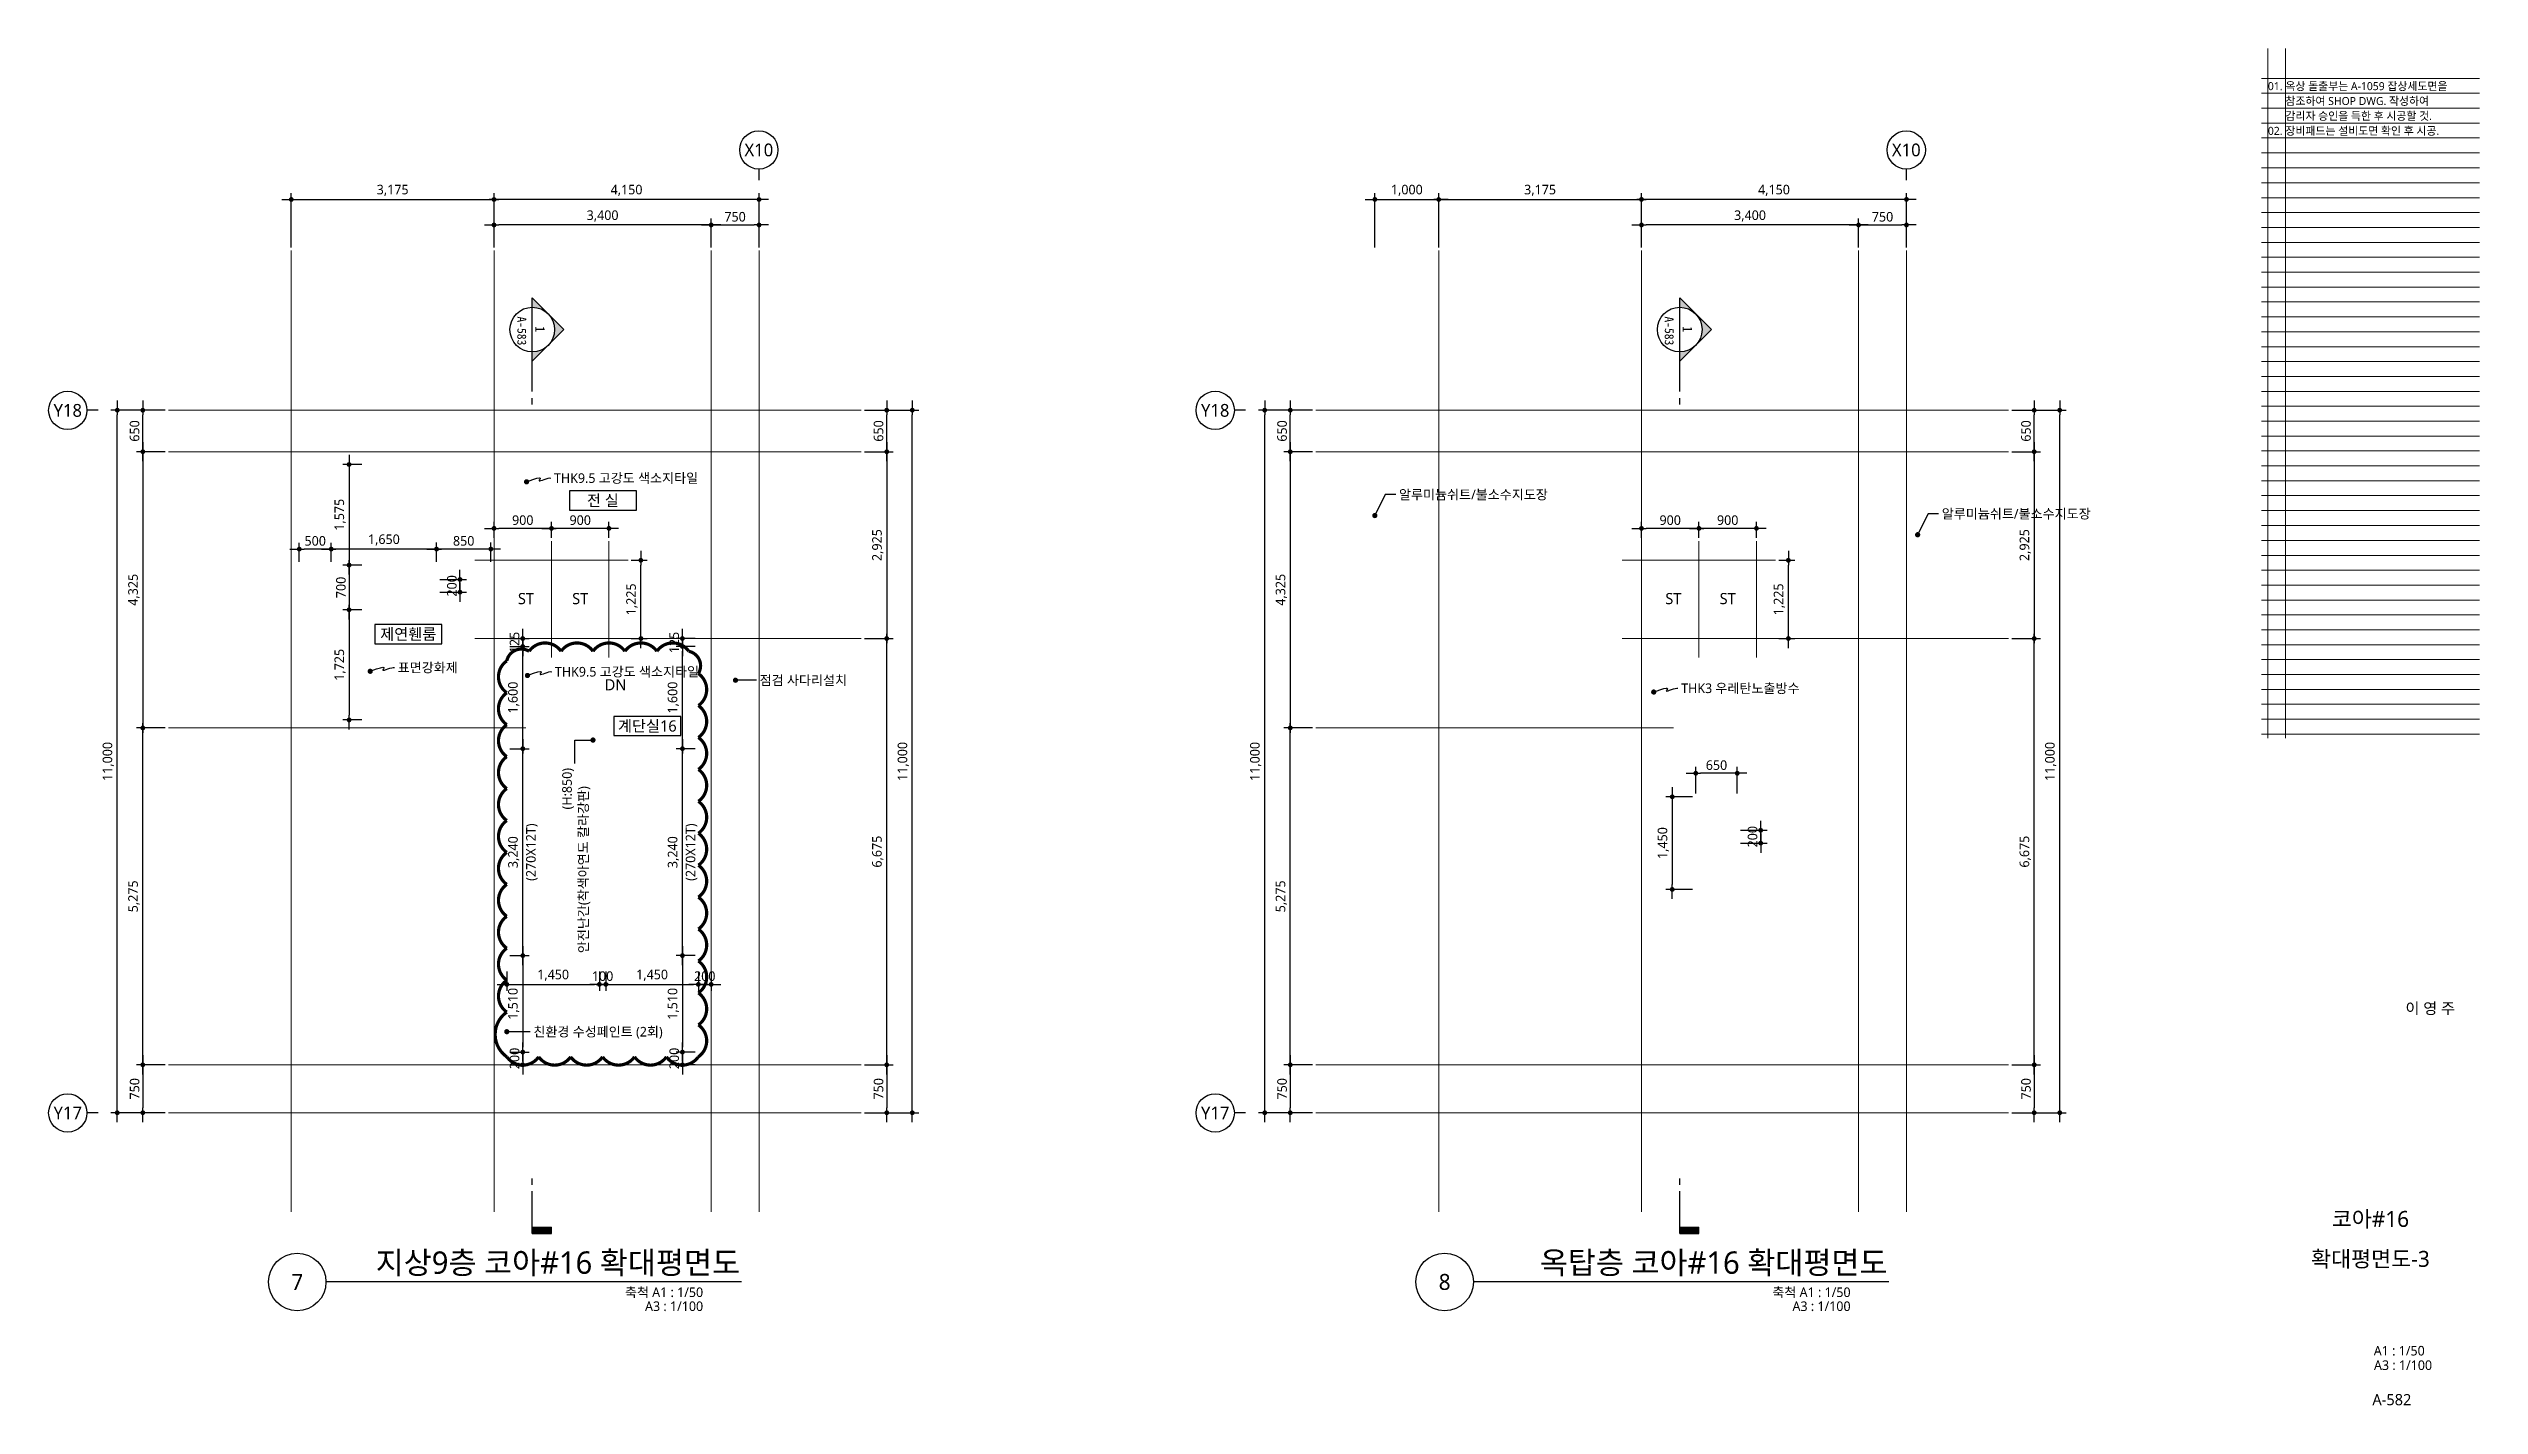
# Model space of a CAD drawing. Header units: millimetres. Extents: x 1467181 to 1720354, y 836037 to 895281.
# Drawn here: x 1682289 to 1720354, y 836037 to 857281 of the extents above; entities that cross this region are included whole.
import ezdxf
from ezdxf.enums import TextEntityAlignment as Align

# ---------------------------------------------------------------- set-up
doc = ezdxf.new("R2010")
doc.units = ezdxf.units.MM
doc.header["$MEASUREMENT"] = 0
doc.linetypes.add('CEN', pattern=[62, 60, -1, 0, -1])
doc.layers.get('0').update_dxf_attribs({"linetype": 'CONTINUOUS'})
for name, color, linetype, lineweight in [('A-AXIS-BUBL', 7, 'CONTINUOUS', 25), ('A-BORD-TEXT', 3, 'CONTINUOUS', 25), ('A-CNTL', 1, 'CEN', 15), ('A-DIMS', 7, 'CONTINUOUS', 25), ('A-MKXS-LEAD', 7, 'CONTINUOUS', 25), ('A-MKXS-MAK1', 3, 'CONTINUOUS', 25), ('A-MKXS-TEXT1', 3, 'CONTINUOUS', 25), ('A-MKXS-TEXT2', 7, 'CONTINUOUS', 25), ('A-MKXX-NAME', 3, 'CONTINUOUS', 25), ('A-MKXX-SYMB', 7, 'CONTINUOUS', 25), ('A-XXXX-SYMB', 7, 'CONTINUOUS', 25), ('A-XXXX-TXT1', 3, 'CONTINUOUS', 25), ('A-XXXX-TXT2', 3, 'CONTINUOUS', 25), ('REV-202205', 20, 'CONTINUOUS', 25)]:
    doc.layers.add(name, color=color, linetype=linetype, lineweight=lineweight)
doc.layers.add('A-XXXX-NPLT', color=144, linetype='CONTINUOUS', lineweight=15, plot=False)
doc.styles.add('HY울릉도L', font='')
doc.styles.add('돋움체', font='')
doc.styles.add('맑은 고딕', font='malgun.ttf')
doc.styles.add('맑은고딕', font='malgun.ttf')
doc.styles.get('HY울릉도L').set_extended_font_data('HYwulM')
doc.styles.get('돋움체').set_extended_font_data('DotumChe')
doc.dimstyles.new('CDIM', dxfattribs={"dimtxt": 3, "dimasz": 1.5, "dimexe": 2, "dimexo": 1, "dimgap": 1, "dimtad": 1, "dimdec": 0, "dimrnd": 0.5, "dimzin": 0, "dimdsep": 32, "dimlunit": 6, "dimtxsty": 'HY울릉도L', "dimblk1": '_CIDOT', "dimblk2": '_CIDOT', "dimsah": 1, "dimcen": 5.5, "dimclrd": 2, "dimclre": 2, "dimclrt": 7, "dimadec": 0, "dimazin": 0, "dimtfac": 1, "dimtdec": 0, "dimtix": 1, "dimtmove": 2, "dimatfit": 1, "dimldrblk": '_CIDOT', "dimfxl": 1, "dimtolj": 1, "dimtzin": 0, "dimlwd": -1, "dimarcsym": 0})

msp = doc.modelspace()

# ---------------------------------------------------------------- texts
at = {"layer": 'A-BORD-TEXT', "style": '맑은고딕'}
for s, height, p in [('이 영 주', 175, (1719973.8, 842165.5)), ('A1 : 1/50', 150, (1719499, 836817.8)), ('A3 : 1/100', 150, (1719613.9, 836591)), ('A-582', 175, (1719289.2, 836039.2))]:
    msp.add_text(s, height=height, dxfattribs=at).set_placement(p, align=Align.RIGHT)
for s, p in [('코아#16', (1718648.2, 838955.6)), ('확대평면도-3', (1718648.2, 838330.6))]:
    msp.add_text(s, height=250, dxfattribs=at).set_placement(p, align=Align.MIDDLE_CENTER)
at = {"layer": 'A-MKXS-TEXT1', "style": '맑은고딕'}
for s, p in [('THK9.5 고강도 색소지타일', (1690203, 850556.4)), ('알루미늄쉬트/불소수지도장', (1703435.7, 850297.5)), ('알루미늄쉬트/불소수지도장', (1711935.7, 849997.5)), ('표면강화제', (1687754.9, 847590)), ('THK9.5 고강도 색소지타일', (1690217.3, 847524.4)), ('점검 사다리설치', (1693423.3, 847390.9)), ('THK3 우레탄노출방수', (1707854.2, 847265.1)), ('친환경 수성페인트 (2회)', (1689880.7, 841887.6))]:
    msp.add_text(s, height=150, dxfattribs=at).set_placement(p, align=Align.MIDDLE_LEFT)
for s, p in [('(H:850)', (1690406.7, 845367.8)), ('안전난간(착색아연도 칼라강판)', (1690661.8, 843117.4))]:
    msp.add_text(s, height=150, rotation=90, dxfattribs=at).set_placement(p, align=Align.MIDDLE_LEFT)
at = {"layer": 'A-MKXX-NAME', "style": '맑은고딕'}
for s, p in [('전 실', (1690968.6, 850205.7)), ('ST', (1689763.9, 848669.4)), ('ST', (1690613.9, 848669.4)), ('ST', (1707732.6, 848669.4)), ('ST', (1708582.6, 848669.4)), ('제연휀룸', (1687920.6, 848112.6)), ('DN', (1691167.2, 847319.4)), ('계단실16', (1691664.2, 846674.4))]:
    msp.add_text(s, height=175, dxfattribs=at).set_placement(p, align=Align.MIDDLE_CENTER)
at = {"layer": 'A-XXXX-TXT1', "style": '맑은고딕'}
for s, p in [('지상9층 코아#16 확대평면도', (1693116.9, 837992)), ('옥탑층 코아#16 확대평면도', (1711085.6, 837992))]:
    msp.add_text(s, height=350, dxfattribs=at).set_placement(p, align=Align.BOTTOM_RIGHT)
for s, p in [('7', (1686181.8, 837969.4)), ('8', (1704150.5, 837969.4))]:
    msp.add_text(s, height=250, dxfattribs=at).set_placement(p, align=Align.MIDDLE)
for s, p in [('축척 A1 : 1/50', (1692539, 837883.2)), ('축척 A1 : 1/50', (1710507.7, 837883.2)), ('A3 : 1/100', (1692539, 837664.3)), ('A3 : 1/100', (1710507.7, 837664.3))]:
    msp.add_text(s, height=150, dxfattribs=at).set_placement(p, align=Align.TOP_RIGHT)
at = {"layer": 'A-XXXX-TXT2', "ltscale": 0.2, "style": '맑은고딕'}
for s, p in [('X10', (1693410.9, 855694.4)), ('X10', (1711379.7, 855694.4)), ('Y18', (1682588.9, 851616.4)), ('Y18', (1700557.6, 851616.4)), ('Y17', (1682588.9, 840616.4)), ('Y17', (1700557.6, 840616.4))]:
    msp.add_text(s, height=200, dxfattribs=at).set_placement(p, align=Align.MIDDLE)

# ---------------------------------------------------------------- blocks, each defined once
blk = doc.blocks.new('_CIDOT')
at = {"color": 0, "linetype": 'ByBlock'}
blk.add_line((2, 0), (-1, 0), dxfattribs=at)
at = {"color": 0, "linetype": 'ByBlock', "const_width": 0.5}
blk.add_lwpolyline([(-0.25, 0, 1), (0.25, 0, 1)], format="xyb", close=True, dxfattribs=at)
blk = doc.blocks.new('*D80')
at = {"layer": 'A-DIMS', "lineweight": -2, "transparency": 16777216}
for p, q in [((1689264, 854169), (1689264, 854619)), ((1692664, 854169), (1692664, 854619))]:
    blk.add_line(p, q, dxfattribs=at)
at = {"layer": 'A-DIMS', "transparency": 16777216}
blk.add_line((1692589, 854519), (1689339, 854519), dxfattribs=at)
at = {"layer": 'A-DIMS', "transparency": 16777216, "xscale": 75, "yscale": 75, "zscale": 75, "rotation": 180}
blk.add_blockref('_CIDOT', (1689264, 854519), dxfattribs=at)
at = {"layer": 'A-DIMS', "transparency": 16777216, "xscale": 75, "yscale": 75, "zscale": 75}
blk.add_blockref('_CIDOT', (1692664, 854519), dxfattribs=at)
at = {"layer": 'A-DIMS', "color": 3, "transparency": 16777216, "insert": (1690964, 854659), "char_height": 150, "attachment_point": 5, "style": '맑은고딕'}
blk.add_mtext('\\A1;3,400', dxfattribs=at)
blk = doc.blocks.new('*D81')
at = {"layer": 'A-DIMS', "lineweight": -2, "transparency": 16777216}
for p, q in [((1689264, 854169), (1689264, 855019)), ((1693414, 854169), (1693414, 855019))]:
    blk.add_line(p, q, dxfattribs=at)
at = {"layer": 'A-DIMS', "transparency": 16777216}
blk.add_line((1693339, 854919), (1689339, 854919), dxfattribs=at)
at = {"layer": 'A-DIMS', "transparency": 16777216, "xscale": 75, "yscale": 75, "zscale": 75, "rotation": 180}
blk.add_blockref('_CIDOT', (1689264, 854919), dxfattribs=at)
at = {"layer": 'A-DIMS', "transparency": 16777216, "xscale": 75, "yscale": 75, "zscale": 75}
blk.add_blockref('_CIDOT', (1693414, 854919), dxfattribs=at)
at = {"layer": 'A-DIMS', "color": 3, "transparency": 16777216, "insert": (1691339, 855060), "char_height": 150, "attachment_point": 5, "style": '맑은고딕'}
blk.add_mtext('\\A1;4,150', dxfattribs=at)
blk = doc.blocks.new('*D82')
at = {"layer": 'A-DIMS', "lineweight": -2, "transparency": 16777216}
for p, q in [((1684114, 851619), (1683264, 851619)), ((1684114, 840619), (1683264, 840619))]:
    blk.add_line(p, q, dxfattribs=at)
at = {"layer": 'A-DIMS', "transparency": 16777216}
blk.add_line((1683364, 840694), (1683364, 851544), dxfattribs=at)
at = {"layer": 'A-DIMS', "transparency": 16777216, "xscale": 75, "yscale": 75, "zscale": 75}
for p, rotation in [((1683364, 851619), 90), ((1683364, 840619), 270)]:
    blk.add_blockref('_CIDOT', p, dxfattribs=dict(at, rotation=rotation))
at = {"layer": 'A-DIMS', "color": 3, "transparency": 16777216, "insert": (1683223, 846119), "char_height": 150, "attachment_point": 5, "rotation": 90, "style": '맑은고딕'}
blk.add_mtext('\\A1;11,000', dxfattribs=at)
blk = doc.blocks.new('*D83')
at = {"layer": 'A-DIMS', "lineweight": -2, "transparency": 16777216}
for p, q in [((1684114, 851619), (1683664, 851619)), ((1684114, 850969), (1683664, 850969))]:
    blk.add_line(p, q, dxfattribs=at)
at = {"layer": 'A-DIMS', "transparency": 16777216}
blk.add_line((1683764, 851044), (1683764, 851544), dxfattribs=at)
at = {"layer": 'A-DIMS', "transparency": 16777216, "xscale": 75, "yscale": 75, "zscale": 75}
for p, rotation in [((1683764, 851619), 90), ((1683764, 850969), 270)]:
    blk.add_blockref('_CIDOT', p, dxfattribs=dict(at, rotation=rotation))
at = {"layer": 'A-DIMS', "color": 3, "transparency": 16777216, "insert": (1683636, 851294), "char_height": 150, "attachment_point": 5, "rotation": 90, "style": '맑은고딕'}
blk.add_mtext('\\A1;650', dxfattribs=at)
blk = doc.blocks.new('*D84')
at = {"layer": 'A-DIMS', "lineweight": -2, "transparency": 16777216}
for p, q in [((1684114, 850969), (1683664, 850969)), ((1684114, 846644), (1683664, 846644))]:
    blk.add_line(p, q, dxfattribs=at)
at = {"layer": 'A-DIMS', "transparency": 16777216}
blk.add_line((1683764, 850894), (1683764, 846719), dxfattribs=at)
at = {"layer": 'A-DIMS', "transparency": 16777216, "xscale": 75, "yscale": 75, "zscale": 75}
for p, rotation in [((1683764, 850969), 90), ((1683764, 846644), 270)]:
    blk.add_blockref('_CIDOT', p, dxfattribs=dict(at, rotation=rotation))
at = {"layer": 'A-DIMS', "color": 3, "transparency": 16777216, "insert": (1683624, 848807), "char_height": 150, "attachment_point": 5, "rotation": 90, "style": '맑은고딕'}
blk.add_mtext('\\A1;4,325', dxfattribs=at)
blk = doc.blocks.new('*D85')
at = {"layer": 'A-DIMS', "lineweight": -2, "transparency": 16777216}
for p, q in [((1684114, 846644), (1683664, 846644)), ((1684114, 841369), (1683664, 841369))]:
    blk.add_line(p, q, dxfattribs=at)
at = {"layer": 'A-DIMS', "transparency": 16777216}
blk.add_line((1683764, 841444), (1683764, 846569), dxfattribs=at)
at = {"layer": 'A-DIMS', "transparency": 16777216, "xscale": 75, "yscale": 75, "zscale": 75}
for p, rotation in [((1683764, 846644), 90), ((1683764, 841369), 270)]:
    blk.add_blockref('_CIDOT', p, dxfattribs=dict(at, rotation=rotation))
at = {"layer": 'A-DIMS', "color": 3, "transparency": 16777216, "insert": (1683624, 844007), "char_height": 150, "attachment_point": 5, "rotation": 90, "style": '맑은고딕'}
blk.add_mtext('\\A1;5,275', dxfattribs=at)
blk = doc.blocks.new('*D86')
at = {"layer": 'A-DIMS', "lineweight": -2, "transparency": 16777216}
for p, q in [((1684114, 841369), (1683664, 841369)), ((1684114, 840619), (1683664, 840619))]:
    blk.add_line(p, q, dxfattribs=at)
at = {"layer": 'A-DIMS', "transparency": 16777216}
blk.add_line((1683764, 841294), (1683764, 840694), dxfattribs=at)
at = {"layer": 'A-DIMS', "transparency": 16777216, "xscale": 75, "yscale": 75, "zscale": 75}
for p, rotation in [((1683764, 841369), 90), ((1683764, 840619), 270)]:
    blk.add_blockref('_CIDOT', p, dxfattribs=dict(at, rotation=rotation))
at = {"layer": 'A-DIMS', "color": 3, "transparency": 16777216, "insert": (1683636, 840994), "char_height": 150, "attachment_point": 5, "rotation": 90, "style": '맑은고딕'}
blk.add_mtext('\\A1;750', dxfattribs=at)
blk = doc.blocks.new('*D87')
at = {"layer": 'A-DIMS', "lineweight": -2, "transparency": 16777216}
for p, q in [((1690164, 849619), (1690164, 849869)), ((1691064, 849619), (1691064, 849869))]:
    blk.add_line(p, q, dxfattribs=at)
at = {"layer": 'A-DIMS', "transparency": 16777216}
blk.add_line((1690989, 849769), (1690239, 849769), dxfattribs=at)
at = {"layer": 'A-DIMS', "transparency": 16777216, "xscale": 75, "yscale": 75, "zscale": 75, "rotation": 180}
blk.add_blockref('_CIDOT', (1690164, 849769), dxfattribs=at)
at = {"layer": 'A-DIMS', "transparency": 16777216, "xscale": 75, "yscale": 75, "zscale": 75}
blk.add_blockref('_CIDOT', (1691064, 849769), dxfattribs=at)
at = {"layer": 'A-DIMS', "color": 3, "transparency": 16777216, "insert": (1690614, 849897), "char_height": 150, "attachment_point": 5, "style": '맑은고딕'}
blk.add_mtext('\\A1;900', dxfattribs=at)
blk = doc.blocks.new('*D88')
at = {"layer": 'A-DIMS', "lineweight": -2, "transparency": 16777216}
for p, q in [((1689264, 849619), (1689264, 849869)), ((1690164, 849619), (1690164, 849869))]:
    blk.add_line(p, q, dxfattribs=at)
at = {"layer": 'A-DIMS', "transparency": 16777216}
blk.add_line((1690089, 849769), (1689339, 849769), dxfattribs=at)
at = {"layer": 'A-DIMS', "transparency": 16777216, "xscale": 75, "yscale": 75, "zscale": 75, "rotation": 180}
blk.add_blockref('_CIDOT', (1689264, 849769), dxfattribs=at)
at = {"layer": 'A-DIMS', "transparency": 16777216, "xscale": 75, "yscale": 75, "zscale": 75}
blk.add_blockref('_CIDOT', (1690164, 849769), dxfattribs=at)
at = {"layer": 'A-DIMS', "color": 3, "transparency": 16777216, "insert": (1689714, 849897), "char_height": 150, "attachment_point": 5, "style": '맑은고딕'}
blk.add_mtext('\\A1;900', dxfattribs=at)
blk = doc.blocks.new('*D89')
at = {"layer": 'A-DIMS', "lineweight": -2, "transparency": 16777216}
for p, q in [((1691414, 849269), (1691664, 849269)), ((1691414, 848044), (1691664, 848044))]:
    blk.add_line(p, q, dxfattribs=at)
at = {"layer": 'A-DIMS', "transparency": 16777216}
blk.add_line((1691564, 848119), (1691564, 849194), dxfattribs=at)
at = {"layer": 'A-DIMS', "transparency": 16777216, "xscale": 75, "yscale": 75, "zscale": 75}
for p, rotation in [((1691564, 849269), 90), ((1691564, 848044), 270)]:
    blk.add_blockref('_CIDOT', p, dxfattribs=dict(at, rotation=rotation))
at = {"layer": 'A-DIMS', "color": 3, "transparency": 16777216, "insert": (1691423, 848657), "char_height": 150, "attachment_point": 5, "rotation": 90, "style": '맑은고딕'}
blk.add_mtext('\\A1;1,225', dxfattribs=at)
blk = doc.blocks.new('*D102')
at = {"layer": 'A-DIMS', "lineweight": -2, "transparency": 16777216}
for p, q in [((1692664, 854169), (1692664, 854619)), ((1693414, 854169), (1693414, 854619))]:
    blk.add_line(p, q, dxfattribs=at)
at = {"layer": 'A-DIMS', "transparency": 16777216}
blk.add_line((1692739, 854519), (1693339, 854519), dxfattribs=at)
at = {"layer": 'A-DIMS', "transparency": 16777216, "xscale": 75, "yscale": 75, "zscale": 75, "rotation": 180}
blk.add_blockref('_CIDOT', (1692664, 854519), dxfattribs=at)
at = {"layer": 'A-DIMS', "transparency": 16777216, "xscale": 75, "yscale": 75, "zscale": 75}
blk.add_blockref('_CIDOT', (1693414, 854519), dxfattribs=at)
at = {"layer": 'A-DIMS', "color": 3, "transparency": 16777216, "insert": (1693039, 854647), "char_height": 150, "attachment_point": 5, "style": '맑은고딕'}
blk.add_mtext('\\A1;750', dxfattribs=at)
blk = doc.blocks.new('*D103')
at = {"layer": 'A-DIMS', "lineweight": -2, "transparency": 16777216}
for p, q in [((1686089, 854169), (1686089, 855019)), ((1689264, 854169), (1689264, 855019))]:
    blk.add_line(p, q, dxfattribs=at)
at = {"layer": 'A-DIMS', "transparency": 16777216}
blk.add_line((1686164, 854919), (1689189, 854919), dxfattribs=at)
at = {"layer": 'A-DIMS', "transparency": 16777216, "xscale": 75, "yscale": 75, "zscale": 75, "rotation": 180}
blk.add_blockref('_CIDOT', (1686089, 854919), dxfattribs=at)
at = {"layer": 'A-DIMS', "transparency": 16777216, "xscale": 75, "yscale": 75, "zscale": 75}
blk.add_blockref('_CIDOT', (1689264, 854919), dxfattribs=at)
at = {"layer": 'A-DIMS', "color": 3, "transparency": 16777216, "insert": (1687676, 855060), "char_height": 150, "attachment_point": 5, "style": '맑은고딕'}
blk.add_mtext('\\A1;3,175', dxfattribs=at)
blk = doc.blocks.new('*D104')
at = {"layer": 'A-DIMS', "lineweight": -2, "transparency": 16777216}
for p, q in [((1695064, 851619), (1695914, 851619)), ((1695064, 840619), (1695914, 840619))]:
    blk.add_line(p, q, dxfattribs=at)
at = {"layer": 'A-DIMS', "transparency": 16777216}
blk.add_line((1695814, 840694), (1695814, 851544), dxfattribs=at)
at = {"layer": 'A-DIMS', "transparency": 16777216, "xscale": 75, "yscale": 75, "zscale": 75}
for p, rotation in [((1695814, 851619), 90), ((1695814, 840619), 270)]:
    blk.add_blockref('_CIDOT', p, dxfattribs=dict(at, rotation=rotation))
at = {"layer": 'A-DIMS', "color": 3, "transparency": 16777216, "insert": (1695673, 846119), "char_height": 150, "attachment_point": 5, "rotation": 90, "style": '맑은고딕'}
blk.add_mtext('\\A1;11,000', dxfattribs=at)
blk = doc.blocks.new('*D105')
at = {"layer": 'A-DIMS', "lineweight": -2, "transparency": 16777216}
for p, q in [((1695064, 851619), (1695514, 851619)), ((1695064, 850969), (1695514, 850969))]:
    blk.add_line(p, q, dxfattribs=at)
at = {"layer": 'A-DIMS', "transparency": 16777216}
blk.add_line((1695414, 851044), (1695414, 851544), dxfattribs=at)
at = {"layer": 'A-DIMS', "transparency": 16777216, "xscale": 75, "yscale": 75, "zscale": 75}
for p, rotation in [((1695414, 851619), 90), ((1695414, 850969), 270)]:
    blk.add_blockref('_CIDOT', p, dxfattribs=dict(at, rotation=rotation))
at = {"layer": 'A-DIMS', "color": 3, "transparency": 16777216, "insert": (1695286, 851294), "char_height": 150, "attachment_point": 5, "rotation": 90, "style": '맑은고딕'}
blk.add_mtext('\\A1;650', dxfattribs=at)
blk = doc.blocks.new('*D106')
at = {"layer": 'A-DIMS', "lineweight": -2, "transparency": 16777216}
for p, q in [((1695064, 850969), (1695514, 850969)), ((1695064, 848044), (1695514, 848044))]:
    blk.add_line(p, q, dxfattribs=at)
at = {"layer": 'A-DIMS', "transparency": 16777216}
blk.add_line((1695414, 850894), (1695414, 848119), dxfattribs=at)
at = {"layer": 'A-DIMS', "transparency": 16777216, "xscale": 75, "yscale": 75, "zscale": 75}
for p, rotation in [((1695414, 850969), 90), ((1695414, 848044), 270)]:
    blk.add_blockref('_CIDOT', p, dxfattribs=dict(at, rotation=rotation))
at = {"layer": 'A-DIMS', "color": 3, "transparency": 16777216, "insert": (1695274, 849507), "char_height": 150, "attachment_point": 5, "rotation": 90, "style": '맑은고딕'}
blk.add_mtext('\\A1;2,925', dxfattribs=at)
blk = doc.blocks.new('*D107')
at = {"layer": 'A-DIMS', "lineweight": -2, "transparency": 16777216}
for p, q in [((1695064, 848044), (1695514, 848044)), ((1695064, 841369), (1695514, 841369))]:
    blk.add_line(p, q, dxfattribs=at)
at = {"layer": 'A-DIMS', "transparency": 16777216}
blk.add_line((1695414, 841444), (1695414, 847969), dxfattribs=at)
at = {"layer": 'A-DIMS', "transparency": 16777216, "xscale": 75, "yscale": 75, "zscale": 75}
for p, rotation in [((1695414, 848044), 90), ((1695414, 841369), 270)]:
    blk.add_blockref('_CIDOT', p, dxfattribs=dict(at, rotation=rotation))
at = {"layer": 'A-DIMS', "color": 3, "transparency": 16777216, "insert": (1695274, 844707), "char_height": 150, "attachment_point": 5, "rotation": 90, "style": '맑은고딕'}
blk.add_mtext('\\A1;6,675', dxfattribs=at)
blk = doc.blocks.new('*D108')
at = {"layer": 'A-DIMS', "lineweight": -2, "transparency": 16777216}
for p, q in [((1695064, 841369), (1695514, 841369)), ((1695064, 840619), (1695514, 840619))]:
    blk.add_line(p, q, dxfattribs=at)
at = {"layer": 'A-DIMS', "transparency": 16777216}
blk.add_line((1695414, 841294), (1695414, 840694), dxfattribs=at)
at = {"layer": 'A-DIMS', "transparency": 16777216, "xscale": 75, "yscale": 75, "zscale": 75}
for p, rotation in [((1695414, 841369), 90), ((1695414, 840619), 270)]:
    blk.add_blockref('_CIDOT', p, dxfattribs=dict(at, rotation=rotation))
at = {"layer": 'A-DIMS', "color": 3, "transparency": 16777216, "insert": (1695286, 840994), "char_height": 150, "attachment_point": 5, "rotation": 90, "style": '맑은고딕'}
blk.add_mtext('\\A1;750', dxfattribs=at)
blk = doc.blocks.new('CORE 11- 단면')
at = {"layer": 'A-MKXS-MAK1'}
h = blk.add_hatch(color=256, dxfattribs=at)
h.paths.add_polyline_path([(23432, 13653), (23185, 13406, 0.414214), (23185, 13901)])
h.paths.add_polyline_path([(23185, 13406), (22937, 13158), (22937, 13303, 0.198912)])
h.paths.add_polyline_path([(23185, 13901, 0.198912), (22937, 14003), (22937, 14148)])
blk.add_hatch(color=256, dxfattribs=at).paths.add_polyline_path([(23237, -402), (23237, -502), (22937, -502), (22937, -402)])
for p, q in [((22937, 14148), (23432, 13653)), ((22937, 12681), (22937, 14148)), ((22937, 13158), (23432, 13653)), ((22937, 12481), (22937, 12581)), ((22937, 261), (22937, 361)), ((22937, -502), (22937, 161)), ((22937, -402), (23237, -402)), ((22937, -502), (23237, -502)), ((23237, -502), (23237, -402))]:
    blk.add_line(p, q, dxfattribs=at)
blk.add_circle((22937, 13653), 350, dxfattribs=at)
at = {"layer": 'A-MKXS-TEXT2', "style": '돋움체'}
for s, height, p in [('A-583', 140, (22772, 13632)), ('1', 150, (23058, 13659))]:
    blk.add_text(s, height=height, rotation=270, dxfattribs=at).set_placement(p, align=Align.MIDDLE)
blk = doc.blocks.new('*D467')
at = {"layer": 'A-DIMS', "lineweight": -2, "transparency": 16777216}
for p, q in [((1689514, 846319), (1689814, 846319)), ((1689514, 843079), (1689814, 843079))]:
    blk.add_line(p, q, dxfattribs=at)
at = {"layer": 'A-DIMS', "transparency": 16777216}
blk.add_line((1689714, 843154), (1689714, 846244), dxfattribs=at)
at = {"layer": 'A-DIMS', "transparency": 16777216, "xscale": 75, "yscale": 75, "zscale": 75}
for p, rotation in [((1689714, 846319), 90), ((1689714, 843079), 270)]:
    blk.add_blockref('_CIDOT', p, dxfattribs=dict(at, rotation=rotation))
at = {"layer": 'A-DIMS', "color": 3, "transparency": 16777216, "char_height": 150, "attachment_point": 5, "rotation": 90, "style": '맑은고딕'}
for s, insert in [('\\A1;(270X12T)', (1689858, 844699)), ('\\A1;3,240', (1689574, 844699))]:
    blk.add_mtext(s, dxfattribs=dict(at, insert=insert))
blk = doc.blocks.new('*D468')
at = {"layer": 'A-DIMS', "lineweight": -2, "transparency": 16777216}
for p, q in [((1689514, 843079), (1689814, 843079)), ((1689514, 841569), (1689814, 841569))]:
    blk.add_line(p, q, dxfattribs=at)
at = {"layer": 'A-DIMS', "transparency": 16777216}
blk.add_line((1689714, 843004), (1689714, 841644), dxfattribs=at)
at = {"layer": 'A-DIMS', "transparency": 16777216, "xscale": 75, "yscale": 75, "zscale": 75}
for p, rotation in [((1689714, 843079), 90), ((1689714, 841569), 270)]:
    blk.add_blockref('_CIDOT', p, dxfattribs=dict(at, rotation=rotation))
at = {"layer": 'A-DIMS', "color": 3, "transparency": 16777216, "insert": (1689573, 842324), "char_height": 150, "attachment_point": 5, "rotation": 90, "style": '맑은고딕'}
blk.add_mtext('\\A1;1,510', dxfattribs=at)
blk = doc.blocks.new('*D469')
at = {"layer": 'A-DIMS', "lineweight": -2, "transparency": 16777216}
for p, q in [((1689514, 847919), (1689814, 847919)), ((1689514, 846319), (1689814, 846319))]:
    blk.add_line(p, q, dxfattribs=at)
at = {"layer": 'A-DIMS', "transparency": 16777216}
blk.add_line((1689714, 846394), (1689714, 847844), dxfattribs=at)
at = {"layer": 'A-DIMS', "transparency": 16777216, "xscale": 75, "yscale": 75, "zscale": 75}
for p, rotation in [((1689714, 847919), 90), ((1689714, 846319), 270)]:
    blk.add_blockref('_CIDOT', p, dxfattribs=dict(at, rotation=rotation))
at = {"layer": 'A-DIMS', "color": 3, "transparency": 16777216, "insert": (1689573, 847119), "char_height": 150, "attachment_point": 5, "rotation": 90, "style": '맑은고딕'}
blk.add_mtext('\\A1;1,600', dxfattribs=at)
blk = doc.blocks.new('*D470')
at = {"layer": 'A-DIMS', "transparency": 16777216}
for p, q in [((1689714, 848119), (1689714, 848194)), ((1689714, 847919), (1689714, 848044)), ((1689714, 847844), (1689714, 847769))]:
    blk.add_line(p, q, dxfattribs=at)
at = {"layer": 'A-DIMS', "lineweight": -2, "transparency": 16777216}
for p, q in [((1689514, 848044), (1689814, 848044)), ((1689514, 847919), (1689814, 847919))]:
    blk.add_line(p, q, dxfattribs=at)
at = {"layer": 'A-DIMS', "transparency": 16777216, "xscale": 75, "yscale": 75, "zscale": 75}
for p, rotation in [((1689714, 848044), 270), ((1689714, 847919), 90)]:
    blk.add_blockref('_CIDOT', p, dxfattribs=dict(at, rotation=rotation))
at = {"layer": 'A-DIMS', "color": 3, "transparency": 16777216, "insert": (1689586, 847982), "char_height": 150, "attachment_point": 5, "rotation": 90, "style": '맑은고딕'}
blk.add_mtext('\\A1;125', dxfattribs=at)
blk = doc.blocks.new('*D471')
at = {"layer": 'A-DIMS', "lineweight": -2, "transparency": 16777216}
for p, q in [((1689464, 842829), (1689464, 842529)), ((1690914, 842829), (1690914, 842529))]:
    blk.add_line(p, q, dxfattribs=at)
at = {"layer": 'A-DIMS', "transparency": 16777216}
blk.add_line((1689539, 842629), (1690839, 842629), dxfattribs=at)
at = {"layer": 'A-DIMS', "transparency": 16777216, "xscale": 75, "yscale": 75, "zscale": 75, "rotation": 180}
blk.add_blockref('_CIDOT', (1689464, 842629), dxfattribs=at)
at = {"layer": 'A-DIMS', "transparency": 16777216, "xscale": 75, "yscale": 75, "zscale": 75}
blk.add_blockref('_CIDOT', (1690914, 842629), dxfattribs=at)
at = {"layer": 'A-DIMS', "color": 3, "transparency": 16777216, "insert": (1690189, 842770), "char_height": 150, "attachment_point": 5, "style": '맑은고딕'}
blk.add_mtext('\\A1;1,450', dxfattribs=at)
blk = doc.blocks.new('*D472')
at = {"layer": 'A-DIMS', "lineweight": -2, "transparency": 16777216}
for p, q in [((1691014, 842829), (1691014, 842529)), ((1692464, 842829), (1692464, 842529))]:
    blk.add_line(p, q, dxfattribs=at)
at = {"layer": 'A-DIMS', "transparency": 16777216}
blk.add_line((1691089, 842629), (1692389, 842629), dxfattribs=at)
at = {"layer": 'A-DIMS', "transparency": 16777216, "xscale": 75, "yscale": 75, "zscale": 75, "rotation": 180}
blk.add_blockref('_CIDOT', (1691014, 842629), dxfattribs=at)
at = {"layer": 'A-DIMS', "transparency": 16777216, "xscale": 75, "yscale": 75, "zscale": 75}
blk.add_blockref('_CIDOT', (1692464, 842629), dxfattribs=at)
at = {"layer": 'A-DIMS', "color": 3, "transparency": 16777216, "insert": (1691739, 842770), "char_height": 150, "attachment_point": 5, "style": '맑은고딕'}
blk.add_mtext('\\A1;1,450', dxfattribs=at)
blk = doc.blocks.new('*D473')
at = {"layer": 'A-DIMS', "lineweight": -2, "transparency": 16777216}
for p, q in [((1690914, 842829), (1690914, 842529)), ((1691014, 842829), (1691014, 842529))]:
    blk.add_line(p, q, dxfattribs=at)
at = {"layer": 'A-DIMS', "transparency": 16777216}
for p, q in [((1690839, 842629), (1690764, 842629)), ((1690914, 842629), (1691014, 842629)), ((1691089, 842629), (1691164, 842629))]:
    blk.add_line(p, q, dxfattribs=at)
at = {"layer": 'A-DIMS', "transparency": 16777216, "xscale": 75, "yscale": 75, "zscale": 75}
blk.add_blockref('_CIDOT', (1690914, 842629), dxfattribs=at)
at = {"layer": 'A-DIMS', "transparency": 16777216, "xscale": 75, "yscale": 75, "zscale": 75, "rotation": 180}
blk.add_blockref('_CIDOT', (1691014, 842629), dxfattribs=at)
at = {"layer": 'A-DIMS', "color": 3, "transparency": 16777216, "insert": (1690964, 842757), "char_height": 150, "attachment_point": 5, "style": '맑은고딕'}
blk.add_mtext('\\A1;100', dxfattribs=at)
blk = doc.blocks.new('*D474')
at = {"layer": 'A-DIMS', "lineweight": -2, "transparency": 16777216}
for p, q in [((1692464, 842829), (1692464, 842529)), ((1692664, 842829), (1692664, 842529))]:
    blk.add_line(p, q, dxfattribs=at)
at = {"layer": 'A-DIMS', "transparency": 16777216}
for p, q in [((1692389, 842629), (1692314, 842629)), ((1692464, 842629), (1692664, 842629)), ((1692739, 842629), (1692814, 842629))]:
    blk.add_line(p, q, dxfattribs=at)
at = {"layer": 'A-DIMS', "transparency": 16777216, "xscale": 75, "yscale": 75, "zscale": 75}
blk.add_blockref('_CIDOT', (1692464, 842629), dxfattribs=at)
at = {"layer": 'A-DIMS', "transparency": 16777216, "xscale": 75, "yscale": 75, "zscale": 75, "rotation": 180}
blk.add_blockref('_CIDOT', (1692664, 842629), dxfattribs=at)
at = {"layer": 'A-DIMS', "color": 3, "transparency": 16777216, "insert": (1692564, 842757), "char_height": 150, "attachment_point": 5, "style": '맑은고딕'}
blk.add_mtext('\\A1;200', dxfattribs=at)
blk = doc.blocks.new('*D475')
at = {"layer": 'A-DIMS', "lineweight": -2, "transparency": 16777216}
for p, q in [((1692414, 846319), (1692114, 846319)), ((1692414, 843079), (1692114, 843079))]:
    blk.add_line(p, q, dxfattribs=at)
at = {"layer": 'A-DIMS', "transparency": 16777216}
blk.add_line((1692214, 843154), (1692214, 846244), dxfattribs=at)
at = {"layer": 'A-DIMS', "transparency": 16777216, "xscale": 75, "yscale": 75, "zscale": 75}
for p, rotation in [((1692214, 846319), 90), ((1692214, 843079), 270)]:
    blk.add_blockref('_CIDOT', p, dxfattribs=dict(at, rotation=rotation))
at = {"layer": 'A-DIMS', "color": 3, "transparency": 16777216, "char_height": 150, "attachment_point": 5, "rotation": 90, "style": '맑은고딕'}
for s, insert in [('\\A1;(270X12T)', (1692358, 844699)), ('\\A1;3,240', (1692074, 844699))]:
    blk.add_mtext(s, dxfattribs=dict(at, insert=insert))
blk = doc.blocks.new('*D476')
at = {"layer": 'A-DIMS', "lineweight": -2, "transparency": 16777216}
for p, q in [((1692414, 843079), (1692114, 843079)), ((1692414, 841569), (1692114, 841569))]:
    blk.add_line(p, q, dxfattribs=at)
at = {"layer": 'A-DIMS', "transparency": 16777216}
blk.add_line((1692214, 843004), (1692214, 841644), dxfattribs=at)
at = {"layer": 'A-DIMS', "transparency": 16777216, "xscale": 75, "yscale": 75, "zscale": 75}
for p, rotation in [((1692214, 843079), 90), ((1692214, 841569), 270)]:
    blk.add_blockref('_CIDOT', p, dxfattribs=dict(at, rotation=rotation))
at = {"layer": 'A-DIMS', "color": 3, "transparency": 16777216, "insert": (1692073, 842324), "char_height": 150, "attachment_point": 5, "rotation": 90, "style": '맑은고딕'}
blk.add_mtext('\\A1;1,510', dxfattribs=at)
blk = doc.blocks.new('*D477')
at = {"layer": 'A-DIMS', "lineweight": -2, "transparency": 16777216}
for p, q in [((1692414, 847919), (1692114, 847919)), ((1692414, 846319), (1692114, 846319))]:
    blk.add_line(p, q, dxfattribs=at)
at = {"layer": 'A-DIMS', "transparency": 16777216}
blk.add_line((1692214, 846394), (1692214, 847844), dxfattribs=at)
at = {"layer": 'A-DIMS', "transparency": 16777216, "xscale": 75, "yscale": 75, "zscale": 75}
for p, rotation in [((1692214, 847919), 90), ((1692214, 846319), 270)]:
    blk.add_blockref('_CIDOT', p, dxfattribs=dict(at, rotation=rotation))
at = {"layer": 'A-DIMS', "color": 3, "transparency": 16777216, "insert": (1692073, 847119), "char_height": 150, "attachment_point": 5, "rotation": 90, "style": '맑은고딕'}
blk.add_mtext('\\A1;1,600', dxfattribs=at)
blk = doc.blocks.new('*D478')
at = {"layer": 'A-DIMS', "transparency": 16777216}
for p, q in [((1692214, 848119), (1692214, 848194)), ((1692214, 847919), (1692214, 848044)), ((1692214, 847844), (1692214, 847769))]:
    blk.add_line(p, q, dxfattribs=at)
at = {"layer": 'A-DIMS', "lineweight": -2, "transparency": 16777216}
for p, q in [((1692414, 848044), (1692114, 848044)), ((1692414, 847919), (1692114, 847919))]:
    blk.add_line(p, q, dxfattribs=at)
at = {"layer": 'A-DIMS', "transparency": 16777216, "xscale": 75, "yscale": 75, "zscale": 75}
for p, rotation in [((1692214, 848044), 270), ((1692214, 847919), 90)]:
    blk.add_blockref('_CIDOT', p, dxfattribs=dict(at, rotation=rotation))
at = {"layer": 'A-DIMS', "color": 3, "transparency": 16777216, "insert": (1692086, 847982), "char_height": 150, "attachment_point": 5, "rotation": 90, "style": '맑은고딕'}
blk.add_mtext('\\A1;125', dxfattribs=at)
blk = doc.blocks.new('*D479')
at = {"layer": 'A-DIMS', "transparency": 16777216}
for p, q in [((1689714, 841644), (1689714, 841719)), ((1689714, 841569), (1689714, 841369)), ((1689714, 841294), (1689714, 841219))]:
    blk.add_line(p, q, dxfattribs=at)
at = {"layer": 'A-DIMS', "lineweight": -2, "transparency": 16777216}
for p, q in [((1689514, 841569), (1689814, 841569)), ((1689514, 841369), (1689814, 841369))]:
    blk.add_line(p, q, dxfattribs=at)
at = {"layer": 'A-DIMS', "transparency": 16777216, "xscale": 75, "yscale": 75, "zscale": 75}
for p, rotation in [((1689714, 841569), 270), ((1689714, 841369), 90)]:
    blk.add_blockref('_CIDOT', p, dxfattribs=dict(at, rotation=rotation))
at = {"layer": 'A-DIMS', "color": 3, "transparency": 16777216, "insert": (1689586, 841469), "char_height": 150, "attachment_point": 5, "rotation": 90, "style": '맑은고딕'}
blk.add_mtext('\\A1;200', dxfattribs=at)
blk = doc.blocks.new('*D480')
at = {"layer": 'A-DIMS', "transparency": 16777216}
for p, q in [((1692214, 841644), (1692214, 841719)), ((1692214, 841569), (1692214, 841369)), ((1692214, 841294), (1692214, 841219))]:
    blk.add_line(p, q, dxfattribs=at)
at = {"layer": 'A-DIMS', "lineweight": -2, "transparency": 16777216}
for p, q in [((1692414, 841569), (1692114, 841569)), ((1692414, 841369), (1692114, 841369))]:
    blk.add_line(p, q, dxfattribs=at)
at = {"layer": 'A-DIMS', "transparency": 16777216, "xscale": 75, "yscale": 75, "zscale": 75}
for p, rotation in [((1692214, 841569), 270), ((1692214, 841369), 90)]:
    blk.add_blockref('_CIDOT', p, dxfattribs=dict(at, rotation=rotation))
at = {"layer": 'A-DIMS', "color": 3, "transparency": 16777216, "insert": (1692086, 841469), "char_height": 150, "attachment_point": 5, "rotation": 90, "style": '맑은고딕'}
blk.add_mtext('\\A1;200', dxfattribs=at)
blk = doc.blocks.new('*D566')
at = {"layer": 'A-DIMS', "lineweight": -2, "transparency": 16777216}
for p, q in [((1687194, 850769), (1686894, 850769)), ((1687194, 849194), (1686894, 849194))]:
    blk.add_line(p, q, dxfattribs=at)
at = {"layer": 'A-DIMS', "transparency": 16777216}
blk.add_line((1686994, 850694), (1686994, 849269), dxfattribs=at)
at = {"layer": 'A-DIMS', "transparency": 16777216, "xscale": 75, "yscale": 75, "zscale": 75}
for p, rotation in [((1686994, 850769), 90), ((1686994, 849194), 270)]:
    blk.add_blockref('_CIDOT', p, dxfattribs=dict(at, rotation=rotation))
at = {"layer": 'A-DIMS', "color": 3, "transparency": 16777216, "insert": (1686854, 849982), "char_height": 150, "attachment_point": 5, "rotation": 90, "style": '맑은고딕'}
blk.add_mtext('\\A1;1,575', dxfattribs=at)
blk = doc.blocks.new('*D567')
at = {"layer": 'A-DIMS', "lineweight": -2, "transparency": 16777216}
for p, q in [((1687194, 849194), (1686894, 849194)), ((1687194, 848494), (1686894, 848494))]:
    blk.add_line(p, q, dxfattribs=at)
at = {"layer": 'A-DIMS', "transparency": 16777216}
blk.add_line((1686994, 849119), (1686994, 848569), dxfattribs=at)
at = {"layer": 'A-DIMS', "transparency": 16777216, "xscale": 75, "yscale": 75, "zscale": 75}
for p, rotation in [((1686994, 849194), 90), ((1686994, 848494), 270)]:
    blk.add_blockref('_CIDOT', p, dxfattribs=dict(at, rotation=rotation))
at = {"layer": 'A-DIMS', "color": 3, "transparency": 16777216, "insert": (1686867, 848844), "char_height": 150, "attachment_point": 5, "rotation": 90, "style": '맑은고딕'}
blk.add_mtext('\\A1;700', dxfattribs=at)
blk = doc.blocks.new('*D568')
at = {"layer": 'A-DIMS', "lineweight": -2, "transparency": 16777216}
for p, q in [((1687194, 848494), (1686894, 848494)), ((1687194, 846769), (1686894, 846769))]:
    blk.add_line(p, q, dxfattribs=at)
at = {"layer": 'A-DIMS', "transparency": 16777216}
blk.add_line((1686994, 848419), (1686994, 846844), dxfattribs=at)
at = {"layer": 'A-DIMS', "transparency": 16777216, "xscale": 75, "yscale": 75, "zscale": 75}
for p, rotation in [((1686994, 848494), 90), ((1686994, 846769), 270)]:
    blk.add_blockref('_CIDOT', p, dxfattribs=dict(at, rotation=rotation))
at = {"layer": 'A-DIMS', "color": 3, "transparency": 16777216, "insert": (1686854, 847632), "char_height": 150, "attachment_point": 5, "rotation": 90, "style": '맑은고딕'}
blk.add_mtext('\\A1;1,725', dxfattribs=at)
blk = doc.blocks.new('*D569')
at = {"layer": 'A-DIMS', "lineweight": -2, "transparency": 16777216}
for p, q in [((1688364, 849244), (1688364, 849545)), ((1689214, 849244), (1689214, 849545))]:
    blk.add_line(p, q, dxfattribs=at)
at = {"layer": 'A-DIMS', "transparency": 16777216}
blk.add_line((1689139, 849445), (1688439, 849445), dxfattribs=at)
at = {"layer": 'A-DIMS', "transparency": 16777216, "xscale": 75, "yscale": 75, "zscale": 75, "rotation": 180}
blk.add_blockref('_CIDOT', (1688364, 849445), dxfattribs=at)
at = {"layer": 'A-DIMS', "transparency": 16777216, "xscale": 75, "yscale": 75, "zscale": 75}
blk.add_blockref('_CIDOT', (1689214, 849445), dxfattribs=at)
at = {"layer": 'A-DIMS', "color": 3, "transparency": 16777216, "insert": (1688789, 849572), "char_height": 150, "attachment_point": 5, "style": '맑은고딕'}
blk.add_mtext('\\A1;850', dxfattribs=at)
blk = doc.blocks.new('*D570')
at = {"layer": 'A-DIMS', "lineweight": -2, "transparency": 16777216}
for p, q in [((1686714, 849244), (1686714, 849544)), ((1688364, 849244), (1688364, 849544))]:
    blk.add_line(p, q, dxfattribs=at)
at = {"layer": 'A-DIMS', "transparency": 16777216}
blk.add_line((1688289, 849444), (1686789, 849444), dxfattribs=at)
at = {"layer": 'A-DIMS', "transparency": 16777216, "xscale": 75, "yscale": 75, "zscale": 75, "rotation": 180}
blk.add_blockref('_CIDOT', (1686714, 849444), dxfattribs=at)
at = {"layer": 'A-DIMS', "transparency": 16777216, "xscale": 75, "yscale": 75, "zscale": 75}
blk.add_blockref('_CIDOT', (1688364, 849444), dxfattribs=at)
at = {"layer": 'A-DIMS', "color": 3, "transparency": 16777216, "insert": (1687539, 849585), "char_height": 150, "attachment_point": 5, "style": '맑은고딕'}
blk.add_mtext('\\A1;1,650', dxfattribs=at)
blk = doc.blocks.new('*D571')
at = {"layer": 'A-DIMS', "lineweight": -2, "transparency": 16777216}
for p, q in [((1686214, 849244), (1686214, 849544)), ((1686714, 849244), (1686714, 849544))]:
    blk.add_line(p, q, dxfattribs=at)
at = {"layer": 'A-DIMS', "transparency": 16777216}
blk.add_line((1686639, 849444), (1686289, 849444), dxfattribs=at)
at = {"layer": 'A-DIMS', "transparency": 16777216, "xscale": 75, "yscale": 75, "zscale": 75, "rotation": 180}
blk.add_blockref('_CIDOT', (1686214, 849444), dxfattribs=at)
at = {"layer": 'A-DIMS', "transparency": 16777216, "xscale": 75, "yscale": 75, "zscale": 75}
blk.add_blockref('_CIDOT', (1686714, 849444), dxfattribs=at)
at = {"layer": 'A-DIMS', "color": 3, "transparency": 16777216, "insert": (1686464, 849572), "char_height": 150, "attachment_point": 5, "style": '맑은고딕'}
blk.add_mtext('\\A1;500', dxfattribs=at)
blk = doc.blocks.new('*D594')
at = {"layer": 'A-DIMS', "lineweight": -2, "transparency": 16777216}
for p, q in [((1688414, 848969), (1688831, 848969)), ((1688414, 848769), (1688831, 848769))]:
    blk.add_line(p, q, dxfattribs=at)
at = {"layer": 'A-DIMS', "transparency": 16777216}
for p, q in [((1688731, 849044), (1688731, 849119)), ((1688731, 848769), (1688731, 848969)), ((1688731, 848694), (1688731, 848619))]:
    blk.add_line(p, q, dxfattribs=at)
at = {"layer": 'A-DIMS', "transparency": 16777216, "xscale": 75, "yscale": 75, "zscale": 75}
for p, rotation in [((1688731, 848969), 270), ((1688731, 848769), 90)]:
    blk.add_blockref('_CIDOT', p, dxfattribs=dict(at, rotation=rotation))
at = {"layer": 'A-DIMS', "color": 3, "transparency": 16777216, "insert": (1688604, 848869), "char_height": 150, "attachment_point": 5, "rotation": 90, "style": '맑은고딕'}
blk.add_mtext('\\A1;200', dxfattribs=at)
blk = doc.blocks.new('*D532')
at = {"layer": 'A-DIMS', "lineweight": -2, "transparency": 16777216}
for p, q in [((1707233, 854169), (1707233, 854619)), ((1710633, 854169), (1710633, 854619))]:
    blk.add_line(p, q, dxfattribs=at)
at = {"layer": 'A-DIMS', "transparency": 16777216}
blk.add_line((1710558, 854519), (1707308, 854519), dxfattribs=at)
at = {"layer": 'A-DIMS', "transparency": 16777216, "xscale": 75, "yscale": 75, "zscale": 75, "rotation": 180}
blk.add_blockref('_CIDOT', (1707233, 854519), dxfattribs=at)
at = {"layer": 'A-DIMS', "transparency": 16777216, "xscale": 75, "yscale": 75, "zscale": 75}
blk.add_blockref('_CIDOT', (1710633, 854519), dxfattribs=at)
at = {"layer": 'A-DIMS', "color": 3, "transparency": 16777216, "insert": (1708933, 854659), "char_height": 150, "attachment_point": 5, "style": '맑은고딕'}
blk.add_mtext('\\A1;3,400', dxfattribs=at)
blk = doc.blocks.new('*D533')
at = {"layer": 'A-DIMS', "lineweight": -2, "transparency": 16777216}
for p, q in [((1707233, 854169), (1707233, 855019)), ((1711383, 854169), (1711383, 855019))]:
    blk.add_line(p, q, dxfattribs=at)
at = {"layer": 'A-DIMS', "transparency": 16777216}
blk.add_line((1711308, 854919), (1707308, 854919), dxfattribs=at)
at = {"layer": 'A-DIMS', "transparency": 16777216, "xscale": 75, "yscale": 75, "zscale": 75, "rotation": 180}
blk.add_blockref('_CIDOT', (1707233, 854919), dxfattribs=at)
at = {"layer": 'A-DIMS', "transparency": 16777216, "xscale": 75, "yscale": 75, "zscale": 75}
blk.add_blockref('_CIDOT', (1711383, 854919), dxfattribs=at)
at = {"layer": 'A-DIMS', "color": 3, "transparency": 16777216, "insert": (1709308, 855060), "char_height": 150, "attachment_point": 5, "style": '맑은고딕'}
blk.add_mtext('\\A1;4,150', dxfattribs=at)
blk = doc.blocks.new('*D534')
at = {"layer": 'A-DIMS', "lineweight": -2, "transparency": 16777216}
for p, q in [((1702083, 851619), (1701233, 851619)), ((1702083, 840619), (1701233, 840619))]:
    blk.add_line(p, q, dxfattribs=at)
at = {"layer": 'A-DIMS', "transparency": 16777216}
blk.add_line((1701333, 840694), (1701333, 851544), dxfattribs=at)
at = {"layer": 'A-DIMS', "transparency": 16777216, "xscale": 75, "yscale": 75, "zscale": 75}
for p, rotation in [((1701333, 851619), 90), ((1701333, 840619), 270)]:
    blk.add_blockref('_CIDOT', p, dxfattribs=dict(at, rotation=rotation))
at = {"layer": 'A-DIMS', "color": 3, "transparency": 16777216, "insert": (1701192, 846119), "char_height": 150, "attachment_point": 5, "rotation": 90, "style": '맑은고딕'}
blk.add_mtext('\\A1;11,000', dxfattribs=at)
blk = doc.blocks.new('*D535')
at = {"layer": 'A-DIMS', "lineweight": -2, "transparency": 16777216}
for p, q in [((1702083, 851619), (1701633, 851619)), ((1702083, 850969), (1701633, 850969))]:
    blk.add_line(p, q, dxfattribs=at)
at = {"layer": 'A-DIMS', "transparency": 16777216}
blk.add_line((1701733, 851044), (1701733, 851544), dxfattribs=at)
at = {"layer": 'A-DIMS', "transparency": 16777216, "xscale": 75, "yscale": 75, "zscale": 75}
for p, rotation in [((1701733, 851619), 90), ((1701733, 850969), 270)]:
    blk.add_blockref('_CIDOT', p, dxfattribs=dict(at, rotation=rotation))
at = {"layer": 'A-DIMS', "color": 3, "transparency": 16777216, "insert": (1701605, 851294), "char_height": 150, "attachment_point": 5, "rotation": 90, "style": '맑은고딕'}
blk.add_mtext('\\A1;650', dxfattribs=at)
blk = doc.blocks.new('*D536')
at = {"layer": 'A-DIMS', "lineweight": -2, "transparency": 16777216}
for p, q in [((1702083, 850969), (1701633, 850969)), ((1702083, 846644), (1701633, 846644))]:
    blk.add_line(p, q, dxfattribs=at)
at = {"layer": 'A-DIMS', "transparency": 16777216}
blk.add_line((1701733, 850894), (1701733, 846719), dxfattribs=at)
at = {"layer": 'A-DIMS', "transparency": 16777216, "xscale": 75, "yscale": 75, "zscale": 75}
for p, rotation in [((1701733, 850969), 90), ((1701733, 846644), 270)]:
    blk.add_blockref('_CIDOT', p, dxfattribs=dict(at, rotation=rotation))
at = {"layer": 'A-DIMS', "color": 3, "transparency": 16777216, "insert": (1701593, 848807), "char_height": 150, "attachment_point": 5, "rotation": 90, "style": '맑은고딕'}
blk.add_mtext('\\A1;4,325', dxfattribs=at)
blk = doc.blocks.new('*D537')
at = {"layer": 'A-DIMS', "lineweight": -2, "transparency": 16777216}
for p, q in [((1702083, 846644), (1701633, 846644)), ((1702083, 841369), (1701633, 841369))]:
    blk.add_line(p, q, dxfattribs=at)
at = {"layer": 'A-DIMS', "transparency": 16777216}
blk.add_line((1701733, 841444), (1701733, 846569), dxfattribs=at)
at = {"layer": 'A-DIMS', "transparency": 16777216, "xscale": 75, "yscale": 75, "zscale": 75}
for p, rotation in [((1701733, 846644), 90), ((1701733, 841369), 270)]:
    blk.add_blockref('_CIDOT', p, dxfattribs=dict(at, rotation=rotation))
at = {"layer": 'A-DIMS', "color": 3, "transparency": 16777216, "insert": (1701593, 844007), "char_height": 150, "attachment_point": 5, "rotation": 90, "style": '맑은고딕'}
blk.add_mtext('\\A1;5,275', dxfattribs=at)
blk = doc.blocks.new('*D538')
at = {"layer": 'A-DIMS', "lineweight": -2, "transparency": 16777216}
for p, q in [((1702083, 841369), (1701633, 841369)), ((1702083, 840619), (1701633, 840619))]:
    blk.add_line(p, q, dxfattribs=at)
at = {"layer": 'A-DIMS', "transparency": 16777216}
blk.add_line((1701733, 841294), (1701733, 840694), dxfattribs=at)
at = {"layer": 'A-DIMS', "transparency": 16777216, "xscale": 75, "yscale": 75, "zscale": 75}
for p, rotation in [((1701733, 841369), 90), ((1701733, 840619), 270)]:
    blk.add_blockref('_CIDOT', p, dxfattribs=dict(at, rotation=rotation))
at = {"layer": 'A-DIMS', "color": 3, "transparency": 16777216, "insert": (1701605, 840994), "char_height": 150, "attachment_point": 5, "rotation": 90, "style": '맑은고딕'}
blk.add_mtext('\\A1;750', dxfattribs=at)
blk = doc.blocks.new('*D539')
at = {"layer": 'A-DIMS', "lineweight": -2, "transparency": 16777216}
for p, q in [((1708133, 849619), (1708133, 849869)), ((1709033, 849619), (1709033, 849869))]:
    blk.add_line(p, q, dxfattribs=at)
at = {"layer": 'A-DIMS', "transparency": 16777216}
blk.add_line((1708958, 849769), (1708208, 849769), dxfattribs=at)
at = {"layer": 'A-DIMS', "transparency": 16777216, "xscale": 75, "yscale": 75, "zscale": 75, "rotation": 180}
blk.add_blockref('_CIDOT', (1708133, 849769), dxfattribs=at)
at = {"layer": 'A-DIMS', "transparency": 16777216, "xscale": 75, "yscale": 75, "zscale": 75}
blk.add_blockref('_CIDOT', (1709033, 849769), dxfattribs=at)
at = {"layer": 'A-DIMS', "color": 3, "transparency": 16777216, "insert": (1708583, 849897), "char_height": 150, "attachment_point": 5, "style": '맑은고딕'}
blk.add_mtext('\\A1;900', dxfattribs=at)
blk = doc.blocks.new('*D540')
at = {"layer": 'A-DIMS', "lineweight": -2, "transparency": 16777216}
for p, q in [((1707233, 849619), (1707233, 849869)), ((1708133, 849619), (1708133, 849869))]:
    blk.add_line(p, q, dxfattribs=at)
at = {"layer": 'A-DIMS', "transparency": 16777216}
blk.add_line((1708058, 849769), (1707308, 849769), dxfattribs=at)
at = {"layer": 'A-DIMS', "transparency": 16777216, "xscale": 75, "yscale": 75, "zscale": 75, "rotation": 180}
blk.add_blockref('_CIDOT', (1707233, 849769), dxfattribs=at)
at = {"layer": 'A-DIMS', "transparency": 16777216, "xscale": 75, "yscale": 75, "zscale": 75}
blk.add_blockref('_CIDOT', (1708133, 849769), dxfattribs=at)
at = {"layer": 'A-DIMS', "color": 3, "transparency": 16777216, "insert": (1707683, 849897), "char_height": 150, "attachment_point": 5, "style": '맑은고딕'}
blk.add_mtext('\\A1;900', dxfattribs=at)
blk = doc.blocks.new('*D541')
at = {"layer": 'A-DIMS', "lineweight": -2, "transparency": 16777216}
for p, q in [((1709383, 849269), (1709633, 849269)), ((1709383, 848044), (1709633, 848044))]:
    blk.add_line(p, q, dxfattribs=at)
at = {"layer": 'A-DIMS', "transparency": 16777216}
blk.add_line((1709533, 848119), (1709533, 849194), dxfattribs=at)
at = {"layer": 'A-DIMS', "transparency": 16777216, "xscale": 75, "yscale": 75, "zscale": 75}
for p, rotation in [((1709533, 849269), 90), ((1709533, 848044), 270)]:
    blk.add_blockref('_CIDOT', p, dxfattribs=dict(at, rotation=rotation))
at = {"layer": 'A-DIMS', "color": 3, "transparency": 16777216, "insert": (1709392, 848657), "char_height": 150, "attachment_point": 5, "rotation": 90, "style": '맑은고딕'}
blk.add_mtext('\\A1;1,225', dxfattribs=at)
blk = doc.blocks.new('*D542')
at = {"layer": 'A-DIMS', "lineweight": -2, "transparency": 16777216}
for p, q in [((1710633, 854169), (1710633, 854619)), ((1711383, 854169), (1711383, 854619))]:
    blk.add_line(p, q, dxfattribs=at)
at = {"layer": 'A-DIMS', "transparency": 16777216}
blk.add_line((1710708, 854519), (1711308, 854519), dxfattribs=at)
at = {"layer": 'A-DIMS', "transparency": 16777216, "xscale": 75, "yscale": 75, "zscale": 75, "rotation": 180}
blk.add_blockref('_CIDOT', (1710633, 854519), dxfattribs=at)
at = {"layer": 'A-DIMS', "transparency": 16777216, "xscale": 75, "yscale": 75, "zscale": 75}
blk.add_blockref('_CIDOT', (1711383, 854519), dxfattribs=at)
at = {"layer": 'A-DIMS', "color": 3, "transparency": 16777216, "insert": (1711008, 854647), "char_height": 150, "attachment_point": 5, "style": '맑은고딕'}
blk.add_mtext('\\A1;750', dxfattribs=at)
blk = doc.blocks.new('*D543')
at = {"layer": 'A-DIMS', "lineweight": -2, "transparency": 16777216}
for p, q in [((1704058, 854169), (1704058, 855019)), ((1707233, 854169), (1707233, 855019))]:
    blk.add_line(p, q, dxfattribs=at)
at = {"layer": 'A-DIMS', "transparency": 16777216}
blk.add_line((1704133, 854919), (1707158, 854919), dxfattribs=at)
at = {"layer": 'A-DIMS', "transparency": 16777216, "xscale": 75, "yscale": 75, "zscale": 75, "rotation": 180}
blk.add_blockref('_CIDOT', (1704058, 854919), dxfattribs=at)
at = {"layer": 'A-DIMS', "transparency": 16777216, "xscale": 75, "yscale": 75, "zscale": 75}
blk.add_blockref('_CIDOT', (1707233, 854919), dxfattribs=at)
at = {"layer": 'A-DIMS', "color": 3, "transparency": 16777216, "insert": (1705645, 855060), "char_height": 150, "attachment_point": 5, "style": '맑은고딕'}
blk.add_mtext('\\A1;3,175', dxfattribs=at)
blk = doc.blocks.new('*D544')
at = {"layer": 'A-DIMS', "lineweight": -2, "transparency": 16777216}
for p, q in [((1713033, 851619), (1713883, 851619)), ((1713033, 840619), (1713883, 840619))]:
    blk.add_line(p, q, dxfattribs=at)
at = {"layer": 'A-DIMS', "transparency": 16777216}
blk.add_line((1713783, 840694), (1713783, 851544), dxfattribs=at)
at = {"layer": 'A-DIMS', "transparency": 16777216, "xscale": 75, "yscale": 75, "zscale": 75}
for p, rotation in [((1713783, 851619), 90), ((1713783, 840619), 270)]:
    blk.add_blockref('_CIDOT', p, dxfattribs=dict(at, rotation=rotation))
at = {"layer": 'A-DIMS', "color": 3, "transparency": 16777216, "insert": (1713642, 846119), "char_height": 150, "attachment_point": 5, "rotation": 90, "style": '맑은고딕'}
blk.add_mtext('\\A1;11,000', dxfattribs=at)
blk = doc.blocks.new('*D545')
at = {"layer": 'A-DIMS', "lineweight": -2, "transparency": 16777216}
for p, q in [((1713033, 851619), (1713483, 851619)), ((1713033, 850969), (1713483, 850969))]:
    blk.add_line(p, q, dxfattribs=at)
at = {"layer": 'A-DIMS', "transparency": 16777216}
blk.add_line((1713383, 851044), (1713383, 851544), dxfattribs=at)
at = {"layer": 'A-DIMS', "transparency": 16777216, "xscale": 75, "yscale": 75, "zscale": 75}
for p, rotation in [((1713383, 851619), 90), ((1713383, 850969), 270)]:
    blk.add_blockref('_CIDOT', p, dxfattribs=dict(at, rotation=rotation))
at = {"layer": 'A-DIMS', "color": 3, "transparency": 16777216, "insert": (1713255, 851294), "char_height": 150, "attachment_point": 5, "rotation": 90, "style": '맑은고딕'}
blk.add_mtext('\\A1;650', dxfattribs=at)
blk = doc.blocks.new('*D546')
at = {"layer": 'A-DIMS', "lineweight": -2, "transparency": 16777216}
for p, q in [((1713033, 850969), (1713483, 850969)), ((1713033, 848044), (1713483, 848044))]:
    blk.add_line(p, q, dxfattribs=at)
at = {"layer": 'A-DIMS', "transparency": 16777216}
blk.add_line((1713383, 850894), (1713383, 848119), dxfattribs=at)
at = {"layer": 'A-DIMS', "transparency": 16777216, "xscale": 75, "yscale": 75, "zscale": 75}
for p, rotation in [((1713383, 850969), 90), ((1713383, 848044), 270)]:
    blk.add_blockref('_CIDOT', p, dxfattribs=dict(at, rotation=rotation))
at = {"layer": 'A-DIMS', "color": 3, "transparency": 16777216, "insert": (1713243, 849507), "char_height": 150, "attachment_point": 5, "rotation": 90, "style": '맑은고딕'}
blk.add_mtext('\\A1;2,925', dxfattribs=at)
blk = doc.blocks.new('*D547')
at = {"layer": 'A-DIMS', "lineweight": -2, "transparency": 16777216}
for p, q in [((1713033, 848044), (1713483, 848044)), ((1713033, 841369), (1713483, 841369))]:
    blk.add_line(p, q, dxfattribs=at)
at = {"layer": 'A-DIMS', "transparency": 16777216}
blk.add_line((1713383, 841444), (1713383, 847969), dxfattribs=at)
at = {"layer": 'A-DIMS', "transparency": 16777216, "xscale": 75, "yscale": 75, "zscale": 75}
for p, rotation in [((1713383, 848044), 90), ((1713383, 841369), 270)]:
    blk.add_blockref('_CIDOT', p, dxfattribs=dict(at, rotation=rotation))
at = {"layer": 'A-DIMS', "color": 3, "transparency": 16777216, "insert": (1713243, 844707), "char_height": 150, "attachment_point": 5, "rotation": 90, "style": '맑은고딕'}
blk.add_mtext('\\A1;6,675', dxfattribs=at)
blk = doc.blocks.new('*D548')
at = {"layer": 'A-DIMS', "lineweight": -2, "transparency": 16777216}
for p, q in [((1713033, 841369), (1713483, 841369)), ((1713033, 840619), (1713483, 840619))]:
    blk.add_line(p, q, dxfattribs=at)
at = {"layer": 'A-DIMS', "transparency": 16777216}
blk.add_line((1713383, 841294), (1713383, 840694), dxfattribs=at)
at = {"layer": 'A-DIMS', "transparency": 16777216, "xscale": 75, "yscale": 75, "zscale": 75}
for p, rotation in [((1713383, 841369), 90), ((1713383, 840619), 270)]:
    blk.add_blockref('_CIDOT', p, dxfattribs=dict(at, rotation=rotation))
at = {"layer": 'A-DIMS', "color": 3, "transparency": 16777216, "insert": (1713255, 840994), "char_height": 150, "attachment_point": 5, "rotation": 90, "style": '맑은고딕'}
blk.add_mtext('\\A1;750', dxfattribs=at)
blk = doc.blocks.new('*D562')
at = {"layer": 'A-DIMS', "lineweight": -2, "transparency": 16777216}
for p, q in [((1703058, 854169), (1703058, 855019)), ((1704058, 854169), (1704058, 855019))]:
    blk.add_line(p, q, dxfattribs=at)
at = {"layer": 'A-DIMS', "transparency": 16777216}
blk.add_line((1703133, 854919), (1703983, 854919), dxfattribs=at)
at = {"layer": 'A-DIMS', "transparency": 16777216, "xscale": 75, "yscale": 75, "zscale": 75, "rotation": 180}
blk.add_blockref('_CIDOT', (1703058, 854919), dxfattribs=at)
at = {"layer": 'A-DIMS', "transparency": 16777216, "xscale": 75, "yscale": 75, "zscale": 75}
blk.add_blockref('_CIDOT', (1704058, 854919), dxfattribs=at)
at = {"layer": 'A-DIMS', "color": 3, "transparency": 16777216, "insert": (1703558, 855060), "char_height": 150, "attachment_point": 5, "style": '맑은고딕'}
blk.add_mtext('\\A1;1,000', dxfattribs=at)
blk = doc.blocks.new('NOTE(220317)')
at = {"layer": 'A-XXXX-NPLT'}
for p, q in [((1010650, 179733), (1010650, 175413)), ((1010760, 179733), (1010760, 175413)), ((1010610, 179546), (1011975, 179546)), ((1010610, 179453), (1011975, 179453)), ((1010610, 179359), (1011975, 179359)), ((1010610, 179266), (1011975, 179266)), ((1010610, 179173), (1011975, 179173)), ((1010610, 179079), (1011975, 179079)), ((1010610, 178986), (1011975, 178986)), ((1010610, 178893), (1011975, 178893)), ((1010610, 178799), (1011975, 178799)), ((1010610, 178706), (1011975, 178706)), ((1010610, 178613), (1011975, 178613)), ((1010610, 178519), (1011975, 178519)), ((1010610, 178426), (1011975, 178426)), ((1010610, 178333), (1011975, 178333)), ((1010610, 178239), (1011975, 178239)), ((1010610, 178146), (1011975, 178146)), ((1010610, 178053), (1011975, 178053)), ((1010610, 177959), (1011975, 177959)), ((1010610, 177866), (1011975, 177866)), ((1010610, 177773), (1011975, 177773)), ((1010610, 177679), (1011975, 177679)), ((1010610, 177586), (1011975, 177586)), ((1010610, 177493), (1011975, 177493)), ((1010610, 177399), (1011975, 177399)), ((1010610, 177306), (1011975, 177306)), ((1010610, 177213), (1011975, 177213)), ((1010610, 177119), (1011975, 177119)), ((1010610, 177026), (1011975, 177026)), ((1010610, 176933), (1011975, 176933)), ((1010610, 176839), (1011975, 176839)), ((1010610, 176746), (1011975, 176746)), ((1010610, 176653), (1011975, 176653)), ((1010610, 176559), (1011975, 176559)), ((1010610, 176466), (1011975, 176466)), ((1010610, 176373), (1011975, 176373)), ((1010610, 176279), (1011975, 176279)), ((1010610, 176186), (1011975, 176186)), ((1010610, 176093), (1011975, 176093)), ((1010610, 175999), (1011975, 175999)), ((1010610, 175906), (1011975, 175906)), ((1010610, 175813), (1011975, 175813)), ((1010610, 175719), (1011975, 175719)), ((1010610, 175626), (1011975, 175626)), ((1010610, 175533), (1011975, 175533)), ((1010610, 175439), (1011975, 175439))]:
    blk.add_line(p, q, dxfattribs=at)
blk = doc.blocks.new('NOTE_확대평면도_1')
at = {"layer": 'A-XXXX-TXT2', "style": '맑은 고딕'}
for s, p in [('01.', (7576.5, 4901.4)), ('옥상 돌출부는 A-1059 잡상세도면을', (7631.5, 4901.4)), ('참조하여 SHOP DWG. 작성하여', (7631.5, 4854.8)), ('감리자 승인을 득한 후 시공할 것.', (7631.5, 4808.1)), ('02.', (7576.5, 4761.4)), ('장비패드는 설비도면 확인 후 시공.', (7631.5, 4761.4))]:
    blk.add_text(s, height=25, dxfattribs=at).set_placement(p, align=Align.MIDDLE_LEFT)
blk = doc.blocks.new('*D588')
at = {"layer": 'A-DIMS', "lineweight": -2, "transparency": 16777216}
for p, q in [((1708083, 845616), (1708083, 846034)), ((1708733, 845616), (1708733, 846034))]:
    blk.add_line(p, q, dxfattribs=at)
at = {"layer": 'A-DIMS', "transparency": 16777216}
blk.add_line((1708658, 845934), (1708158, 845934), dxfattribs=at)
at = {"layer": 'A-DIMS', "transparency": 16777216, "xscale": 75, "yscale": 75, "zscale": 75, "rotation": 180}
blk.add_blockref('_CIDOT', (1708083, 845934), dxfattribs=at)
at = {"layer": 'A-DIMS', "transparency": 16777216, "xscale": 75, "yscale": 75, "zscale": 75}
blk.add_blockref('_CIDOT', (1708733, 845934), dxfattribs=at)
at = {"layer": 'A-DIMS', "color": 3, "transparency": 16777216, "insert": (1708408, 846061), "char_height": 150, "attachment_point": 5, "style": '맑은고딕'}
blk.add_mtext('\\A1;650', dxfattribs=at)
blk = doc.blocks.new('*D589')
at = {"layer": 'A-DIMS', "lineweight": -2, "transparency": 16777216}
for p, q in [((1708033, 845566), (1707615, 845566)), ((1708033, 844116), (1707615, 844116))]:
    blk.add_line(p, q, dxfattribs=at)
at = {"layer": 'A-DIMS', "transparency": 16777216}
blk.add_line((1707715, 845491), (1707715, 844191), dxfattribs=at)
at = {"layer": 'A-DIMS', "transparency": 16777216, "xscale": 75, "yscale": 75, "zscale": 75}
for p, rotation in [((1707715, 845566), 90), ((1707715, 844116), 270)]:
    blk.add_blockref('_CIDOT', p, dxfattribs=dict(at, rotation=rotation))
at = {"layer": 'A-DIMS', "color": 3, "transparency": 16777216, "insert": (1707575, 844841), "char_height": 150, "attachment_point": 5, "rotation": 90, "style": '맑은고딕'}
blk.add_mtext('\\A1;1,450', dxfattribs=at)
blk = doc.blocks.new('*D590')
at = {"layer": 'A-DIMS', "transparency": 16777216}
for p, q in [((1709100, 845116), (1709100, 845191)), ((1709100, 844841), (1709100, 845041)), ((1709100, 844766), (1709100, 844691))]:
    blk.add_line(p, q, dxfattribs=at)
at = {"layer": 'A-DIMS', "lineweight": -2, "transparency": 16777216}
for p, q in [((1708783, 845041), (1709200, 845041)), ((1708783, 844841), (1709200, 844841))]:
    blk.add_line(p, q, dxfattribs=at)
at = {"layer": 'A-DIMS', "transparency": 16777216, "xscale": 75, "yscale": 75, "zscale": 75}
for p, rotation in [((1709100, 845041), 270), ((1709100, 844841), 90)]:
    blk.add_blockref('_CIDOT', p, dxfattribs=dict(at, rotation=rotation))
at = {"layer": 'A-DIMS', "color": 3, "transparency": 16777216, "insert": (1708973, 844941), "char_height": 150, "attachment_point": 5, "rotation": 90, "style": '맑은고딕'}
blk.add_mtext('\\A1;200', dxfattribs=at)

# ---------------------------------------------------------------- dimensions: what is measured, and where the dimension line sits
at = {"layer": 'A-DIMS'}
for base, p1, p2, angle, picture, middle in [((1689263.9, 854919.4), (1686088.9, 854119.4), (1689263.9, 854119.4), 0, '*D103', (1687676.4, 855059.8)), ((1689263.9, 854919.4), (1693413.9, 854119.4), (1689263.9, 854119.4), 180, '*D81', (1691338.9, 855059.8)), ((1704057.6, 854919.4), (1703057.6, 854119.4), (1704057.6, 854119.4), 0, '*D562', (1703557.6, 855059.8)), ((1707232.6, 854919.4), (1704057.6, 854119.4), (1707232.6, 854119.4), 0, '*D543', (1705645.1, 855059.8)), ((1707232.6, 854919.4), (1711382.6, 854119.4), (1707232.6, 854119.4), 180, '*D533', (1709307.6, 855059.8)), ((1689263.9, 854519.4), (1692663.9, 854119.4), (1689263.9, 854119.4), 180, '*D80', (1690963.9, 854659.4)), ((1693413.9, 854519.4), (1692663.9, 854119.4), (1693413.9, 854119.4), 0, '*D102', (1693038.9, 854646.9)), ((1707232.6, 854519.4), (1710632.6, 854119.4), (1707232.6, 854119.4), 180, '*D532', (1708932.6, 854659.4)), ((1711382.6, 854519.4), (1710632.6, 854119.4), (1711382.6, 854119.4), 0, '*D542', (1711007.6, 854646.9)), ((1683363.9, 851619.4), (1684163.9, 840619.4), (1684163.9, 851619.4), 270, '*D82', (1683223.4, 846119.4)), ((1683763.9, 851619.4), (1684163.9, 850969.4), (1684163.9, 851619.4), 270, '*D83', (1683636.4, 851294.4)), ((1695813.9, 851619.4), (1695013.9, 840619.4), (1695013.9, 851619.4), 270, '*D104', (1695673.4, 846119.4)), ((1695413.9, 851619.4), (1695013.9, 850969.4), (1695013.9, 851619.4), 270, '*D105', (1695286.4, 851294.4)), ((1701332.6, 851619.4), (1702132.6, 840619.4), (1702132.6, 851619.4), 270, '*D534', (1701192.1, 846119.4)), ((1701732.6, 851619.4), (1702132.6, 850969.4), (1702132.6, 851619.4), 270, '*D535', (1701605.1, 851294.4)), ((1713782.6, 851619.4), (1712982.6, 840619.4), (1712982.6, 851619.4), 270, '*D544', (1713642.1, 846119.4)), ((1713382.6, 851619.4), (1712982.6, 850969.4), (1712982.6, 851619.4), 270, '*D545', (1713255.1, 851294.4)), ((1683763.9, 846644.4), (1684163.9, 850969.4), (1684163.9, 846644.4), 90, '*D84', (1683623.8, 848806.9)), ((1695413.9, 848044.4), (1695013.9, 850969.4), (1695013.9, 848044.4), 90, '*D106', (1695273.8, 849506.9)), ((1701732.6, 846644.4), (1702132.6, 850969.4), (1702132.6, 846644.4), 90, '*D536', (1701592.5, 848806.9)), ((1713382.6, 848044.4), (1712982.6, 850969.4), (1712982.6, 848044.4), 90, '*D546', (1713242.5, 849506.9)), ((1691563.9, 849269.4), (1691363.9, 848044.4), (1691363.9, 849269.4), 270, '*D89', (1691423.4, 848656.9)), ((1709532.6, 849269.4), (1709332.6, 848044.4), (1709332.6, 849269.4), 270, '*D541', (1709392.1, 848656.9)), ((1688731.4, 848969.4), (1688363.9, 848769.4), (1688363.9, 848969.4), 270, '*D594', (1688603.9, 848869.4)), ((1695413.9, 848044.4), (1695013.9, 841369.4), (1695013.9, 848044.4), 270, '*D107', (1695273.8, 844706.9)), ((1713382.6, 848044.4), (1712982.6, 841369.4), (1712982.6, 848044.4), 270, '*D547', (1713242.5, 844706.9)), ((1683763.9, 846644.4), (1684163.9, 841369.4), (1684163.9, 846644.4), 270, '*D85', (1683623.8, 844006.9)), ((1701732.6, 846644.4), (1702132.6, 841369.4), (1702132.6, 846644.4), 270, '*D537', (1701592.5, 844006.9)), ((1707715.4, 844116.4), (1708082.9, 845566), (1708082.6, 844116.4), 90, '*D589', (1707574.9, 844841.2)), ((1709100.2, 845041.4), (1708732.7, 844841.4), (1708732.7, 845041.4), 270, '*D590', (1708972.7, 844941.4)), ((1689713.9, 841569.4), (1689463.9, 843079.4), (1689463.9, 841569.4), 270, '*D468', (1689573.4, 842324.4)), ((1692213.9, 841569.4), (1692463.9, 843079.4), (1692463.9, 841569.4), 270, '*D476', (1692073.4, 842324.4)), ((1690914.1, 842629.4), (1689464.1, 842879.4), (1690914.1, 842879.4), 180, '*D471', (1690189.1, 842769.8)), ((1691013.9, 842629.4), (1690914.1, 842879.4), (1691013.9, 842879.4), 180, '*D473', (1690964, 842757.3)), ((1692463.9, 842629.4), (1691014.1, 842879.4), (1692463.9, 842879.4), 180, '*D472', (1691739, 842769.8)), ((1692663.9, 842629.4), (1692463.9, 842879.4), (1692663.9, 842879.4), 180, '*D474', (1692563.9, 842756.9)), ((1689713.9, 841369.4), (1689463.8, 841569.4), (1689463.8, 841369.4), 270, '*D479', (1689586.4, 841469.4)), ((1692213.8, 841369.4), (1692463.8, 841569.4), (1692463.8, 841369.4), 270, '*D480', (1692086.3, 841469.4)), ((1683763.9, 840619.4), (1684163.9, 841369.4), (1684163.9, 840619.4), 90, '*D86', (1683636.4, 840994.4)), ((1695413.9, 840619.4), (1695013.9, 841369.4), (1695013.9, 840619.4), 90, '*D108', (1695286.4, 840994.4)), ((1701732.6, 840619.4), (1702132.6, 841369.4), (1702132.6, 840619.4), 90, '*D538', (1701605.1, 840994.4)), ((1713382.6, 840619.4), (1712982.6, 841369.4), (1712982.6, 840619.4), 90, '*D548', (1713255.1, 840994.4))]:
    dim = msp.add_linear_dim(base=base, p1=p1, p2=p2, angle=angle, dimstyle='CDIM', override={"dimscale": 50, "dimtxsty": '맑은고딕', "dimclrd": 256, "dimclre": 256, "dimclrt": 3}, dxfattribs=at)
    dim.commit()
    dim.dimension.update_dxf_attribs({"geometry": picture, "text_midpoint": middle})
for base, p1, p2, angle, text, picture, middle in [((1686994.1, 849194.4), (1687244.1, 850769.4), (1687244.1, 849194.4), 90, '<>\\X', '*D566', (1686994.1, 849981.9)), ((1686994.2, 848494.4), (1687244.2, 849194.4), (1687244.2, 848494.4), 90, '<>\\X', '*D567', (1686994.2, 848844.4)), ((1686994.2, 846769.4), (1687244.2, 848494.4), (1687244.2, 846769.4), 90, '<>\\X', '*D568', (1686994.2, 847631.9)), ((1689713.9, 848044.4), (1689463.9, 847919.4), (1689463.9, 848044.4), 270, '<>\\X', '*D470', (1689713.9, 847981.9)), ((1692213.9, 848044.4), (1692463.9, 847919.4), (1692463.9, 848044.4), 270, '<>\\X', '*D478', (1692213.9, 847981.9)), ((1689713.9, 847919.4), (1689463.9, 846319.4), (1689463.9, 847919.4), 270, '<>\\X', '*D469', (1689713.9, 847119.4)), ((1692213.9, 847919.4), (1692463.9, 846319.4), (1692463.9, 847919.4), 270, '<>\\X', '*D477', (1692213.9, 847119.4)), ((1689713.9, 846319.4), (1689463.9, 843079.4), (1689463.9, 846319.4), 270, '<>\\X(270X12T)', '*D467', (1689713.9, 844699.4)), ((1692213.9, 846319.4), (1692463.9, 843079.4), (1692463.9, 846319.4), 270, '<>\\X(270X12T)', '*D475', (1692213.9, 844699.4))]:
    dim = msp.add_linear_dim(base=base, p1=p1, p2=p2, angle=angle, text=text, dimstyle='CDIM', override={"dimscale": 50, "dimtxsty": '맑은고딕', "dimclrd": 256, "dimclre": 256, "dimclrt": 3}, dxfattribs=at)
    dim.commit()
    dim.dimension.update_dxf_attribs({"geometry": picture, "text_midpoint": middle})
for base, p1, p2, picture, middle in [((1686213.7, 849444.4), (1686713.9, 849194.4), (1686213.7, 849194.4), '*D571', (1686463.8, 849444.4)), ((1686713.9, 849444.4), (1688363.9, 849194.4), (1686713.9, 849194.4), '*D570', (1687538.9, 849444.4)), ((1688363.9, 849444.5), (1689213.7, 849194.5), (1688363.9, 849194.5), '*D569', (1688788.8, 849444.5))]:
    dim = msp.add_linear_dim(base=base, p1=p1, p2=p2, text='<>\\X', dimstyle='CDIM', override={"dimscale": 50, "dimtxsty": '맑은고딕', "dimclrd": 256, "dimclre": 256, "dimclrt": 3}, dxfattribs=at)
    dim.commit()
    dim.dimension.update_dxf_attribs({"geometry": picture, "text_midpoint": middle})
for base, p1, p2, picture, middle in [((1689263.9, 849769.4), (1690163.9, 849569.4), (1689263.9, 849569.4), '*D88', (1689713.9, 849896.9)), ((1690163.9, 849769.4), (1691063.9, 849569.4), (1690163.9, 849569.4), '*D87', (1690613.9, 849896.9)), ((1707232.6, 849769.4), (1708132.6, 849569.4), (1707232.6, 849569.4), '*D540', (1707682.6, 849896.9)), ((1708132.6, 849769.4), (1709032.6, 849569.4), (1708132.6, 849569.4), '*D539', (1708582.6, 849896.9)), ((1708082.9, 845933.6), (1708732.9, 845566.4), (1708082.9, 845566), '*D588', (1708407.9, 846061.1))]:
    dim = msp.add_linear_dim(base=base, p1=p1, p2=p2, dimstyle='CDIM', override={"dimscale": 50, "dimtxsty": '맑은고딕', "dimclrd": 256, "dimclre": 256, "dimclrt": 3}, dxfattribs=at)
    dim.commit()
    dim.dimension.update_dxf_attribs({"geometry": picture, "text_midpoint": middle})

# ---------------------------------------------------------------- linework, layer by layer
at = {"layer": 'A-AXIS-BUBL', "ltscale": 0.2}
for p, q in [((1693413.9, 855219.4), (1693413.9, 855394.4)), ((1711382.6, 855219.4), (1711382.6, 855394.4)), ((1683063.9, 851619.4), (1682888.9, 851619.4)), ((1701032.6, 851619.4), (1700857.6, 851619.4)), ((1683063.9, 840619.4), (1682888.9, 840619.4)), ((1701032.6, 840619.4), (1700857.6, 840619.4))]:
    msp.add_line(p, q, dxfattribs=at)
for centre in [(1693410.9, 855694.4), (1711379.7, 855694.4), (1682588.9, 851616.4), (1700557.6, 851616.4), (1682588.9, 840616.4), (1700557.6, 840616.4)]:
    msp.add_circle(centre, 300, dxfattribs=at)
at = {"layer": 'A-CNTL'}
for p, q in [((1686088.9, 839069.4), (1686088.9, 854119.4)), ((1689263.9, 839069.4), (1689263.9, 854119.4)), ((1692663.9, 839069.4), (1692663.9, 854119.4)), ((1693413.9, 839069.4), (1693413.9, 854119.4)), ((1704057.6, 839069.4), (1704057.6, 854119.4)), ((1707232.6, 839069.4), (1707232.6, 854119.4)), ((1710632.6, 839069.4), (1710632.6, 854119.4)), ((1711382.6, 839069.4), (1711382.6, 854119.4)), ((1684163.9, 851619.4), (1695013.9, 851619.4)), ((1702132.6, 851619.4), (1712982.6, 851619.4)), ((1684163.9, 850969.4), (1695013.9, 850969.4)), ((1702132.6, 850969.4), (1712982.6, 850969.4)), ((1688963.9, 849269.4), (1691363.9, 849269.4)), ((1690163.9, 847744.4), (1690163.9, 849569.4)), ((1691063.9, 847744.4), (1691063.9, 849569.4)), ((1706932.6, 849269.4), (1709332.6, 849269.4)), ((1708132.6, 847744.4), (1708132.6, 849569.4)), ((1709032.6, 847744.4), (1709032.6, 849569.4)), ((1688963.9, 848044.4), (1695013.9, 848044.4)), ((1706932.6, 848044.4), (1712982.6, 848044.4)), ((1684163.9, 846644.4), (1689763.9, 846644.4)), ((1702132.6, 846644.4), (1707732.6, 846644.4)), ((1684163.9, 841369.4), (1695013.9, 841369.4)), ((1702132.6, 841369.4), (1712982.6, 841369.4)), ((1684163.9, 840619.4), (1695013.9, 840619.4)), ((1702132.6, 840619.4), (1712982.6, 840619.4))]:
    msp.add_line(p, q, dxfattribs=at)
at = {"layer": 'A-MKXS-LEAD', "const_width": 40}
for points in [[(1689752.7, 850499.5, 1), (1689794.2, 850495.4, 1)], [(1703036.9, 849971.4, 1), (1703078.4, 849967.3, 1)], [(1711536.9, 849671.4, 1), (1711578.4, 849667.3, 1)], [(1687304.6, 847533.1, 1), (1687346, 847529, 1)], [(1689767, 847467.5, 1), (1689808.5, 847463.3, 1)], [(1693024.5, 847388.8, -1), (1693066, 847392.9, -1)], [(1707403.9, 847208.2, 1), (1707445.4, 847204.1, 1)], [(1690811.8, 846433.6, 1), (1690815.9, 846475.1, 1)], [(1689443, 841889.7, 1), (1689484.4, 841885.6, 1)]]:
    msp.add_lwpolyline(points, format="xyb", close=True, dxfattribs=at)
at = {"layer": 'A-MKXS-LEAD'}
for points in [[(1689772.6, 850497.2), (1689870.4, 850534), (1689934.1, 850553.9), (1689970.3, 850560.4), (1689985.7, 850556.9), (1689986.9, 850547), (1689980.4, 850534.2), (1689972.9, 850522), (1689970.9, 850513.9), (1689979.6, 850512.6), (1689997.7, 850517), (1690022.6, 850525.2), (1690051.4, 850535.3), (1690081.7, 850545.4), (1690110.5, 850553.6), (1690135.2, 850557.9), (1690153, 850556.4)], [(1703385.7, 850297.5), (1703221.7, 850297.5), (1703221.7, 850297.5), (1703057.6, 849969.4), (1703057.6, 849969.4)], [(1711885.7, 849997.5), (1711721.7, 849997.5), (1711721.7, 849997.5), (1711557.6, 849669.4), (1711557.6, 849669.4)], [(1687324.5, 847530.7), (1687422.2, 847567.6), (1687485.9, 847587.5), (1687522.2, 847593.9), (1687537.6, 847590.4), (1687538.7, 847580.5), (1687532.2, 847567.7), (1687524.7, 847555.5), (1687522.7, 847547.5), (1687531.4, 847546.1), (1687549.5, 847550.5), (1687574.4, 847558.8), (1687603.3, 847568.9), (1687633.5, 847579), (1687662.3, 847587.1), (1687687, 847591.4), (1687704.9, 847590)], [(1689786.9, 847465.1), (1689884.7, 847501.9), (1689948.4, 847521.8), (1689984.6, 847528.3), (1690000, 847524.8), (1690001.2, 847514.9), (1689994.7, 847502.1), (1689987.2, 847489.9), (1689985.2, 847481.8), (1689993.9, 847480.5), (1690012, 847484.9), (1690036.8, 847493.1), (1690065.7, 847503.2), (1690095.9, 847513.3), (1690124.8, 847521.5), (1690149.4, 847525.8), (1690167.3, 847524.4)], [(1693373.3, 847390.9), (1693045.2, 847390.9), (1693045.2, 847390.9), (1693045.2, 847390.9), (1693045.2, 847390.9)], [(1707423.8, 847205.8), (1707521.6, 847242.7), (1707585.3, 847262.6), (1707621.5, 847269), (1707636.9, 847265.6), (1707638.1, 847255.7), (1707631.6, 847242.9), (1707624, 847230.7), (1707622.1, 847222.6), (1707630.7, 847221.3), (1707648.9, 847225.7), (1707673.7, 847233.9), (1707702.6, 847244), (1707732.8, 847254.1), (1707761.6, 847262.2), (1707786.3, 847266.6), (1707804.2, 847265.1)], [(1690530.7, 846087.3), (1690530.7, 846454.4), (1690813.8, 846454.4)], [(1689830.7, 841887.6), (1689463.7, 841887.6), (1689463.7, 841887.6)]]:
    msp.add_lwpolyline(points, dxfattribs=at)
at = {"layer": 'A-MKXX-SYMB'}
for points in [[(1691493.6, 850355.7), (1690443.6, 850355.7), (1690443.6, 850055.7), (1691493.6, 850055.7)], [(1688445.6, 848262.6), (1687395.6, 848262.6), (1687395.6, 847962.6), (1688445.6, 847962.6)], [(1692189.2, 846824.4), (1691139.2, 846824.4), (1691139.2, 846524.4), (1692189.2, 846524.4)]]:
    msp.add_lwpolyline(points, close=True, dxfattribs=at)
at = {"layer": 'A-XXXX-SYMB'}
for p, q in [((1693138.9, 837969.4), (1686631.8, 837969.4)), ((1711107.6, 837969.4), (1704600.5, 837969.4))]:
    msp.add_line(p, q, dxfattribs=at)
for centre in [(1686181.8, 837969.4), (1704150.5, 837969.4)]:
    msp.add_circle(centre, 450, dxfattribs=at)
at = {"layer": 'REV-202205', "const_width": 50}
msp.add_lwpolyline([(1689463.9, 841494.4, 0.5205671), (1689963.9, 841494.4, 0.5205671), (1690463.9, 841494.4, 0.5205671), (1690963.9, 841494.4, 0.5205671), (1691463.9, 841494.4, 0.5205671), (1691963.9, 841494.4, 0.5205671), (1692463.9, 841494.4, 0.5205671), (1692463.9, 841994.4, 0.5205671), (1692463.9, 842494.4, 0.5205671), (1692463.9, 842994.4, 0.5205671), (1692463.9, 843494.4, 0.5205671), (1692463.9, 843994.4, 0.5205671), (1692463.9, 844494.4, 0.5205671), (1692463.9, 844994.4, 0.5205671), (1692463.9, 845494.4, 0.5205671), (1692463.9, 845994.4, 0.5205671), (1692463.9, 846494.4, 0.5205671), (1692463.9, 846994.4, 0.5205671), (1692463.9, 847494.4, 0.5205671), (1692313.9, 847844.4, 0.5205671), (1691813.9, 847844.4, 0.5205671), (1691313.9, 847844.4, 0.5205671), (1690813.9, 847844.4, 0.5205671), (1690313.9, 847844.4, 0.5205671), (1689813.9, 847844.4, 0.5205671), (1689463.9, 847694.4, 0.5205671), (1689463.9, 847194.4, 0.5205671), (1689463.9, 846694.4, 0.5205671), (1689463.9, 846194.4, 0.5205671), (1689463.9, 845694.4, 0.5205671), (1689463.9, 845194.4, 0.5205671), (1689463.9, 844694.4, 0.5205671), (1689463.9, 844194.4, 0.5205671), (1689463.9, 843694.4, 0.5205671), (1689463.9, 843194.4, 0.5205671), (1689463.9, 842694.4, 0.5205671), (1689463.9, 842194.4, 0.5205671)], format="xyb", close=True, dxfattribs=at)

# ---------------------------------------------------------------- block references
for name, p, xscale, yscale, zscale in [('NOTE(220317)', (-809582.5, 407948.8), 2.499999981306344, 2.499999981306344, 2.499999981306344), ('NOTE_확대평면도_1', (1679159.5, 832186), 4.999999962612687, 4.999999962612687, 4.999999962612687)]:
    msp.add_blockref(name, p, dxfattribs=dict(xscale=xscale, yscale=yscale, zscale=zscale))
at = {"layer": 'A-DIMS'}
for p in [(1666926.5, 839228.5), (1684895.3, 839228.5)]:
    msp.add_blockref('CORE 11- 단면', p, dxfattribs=at)

msp.set_redraw_order([(e.dxf.handle, doc.entitydb.next_handle()) for e in msp.query("TEXT MTEXT ATTDEF DIMENSION ARC_DIMENSION")])  # texts and dimensions are drawn at this point

doc.saveas('drawing.dxf')
